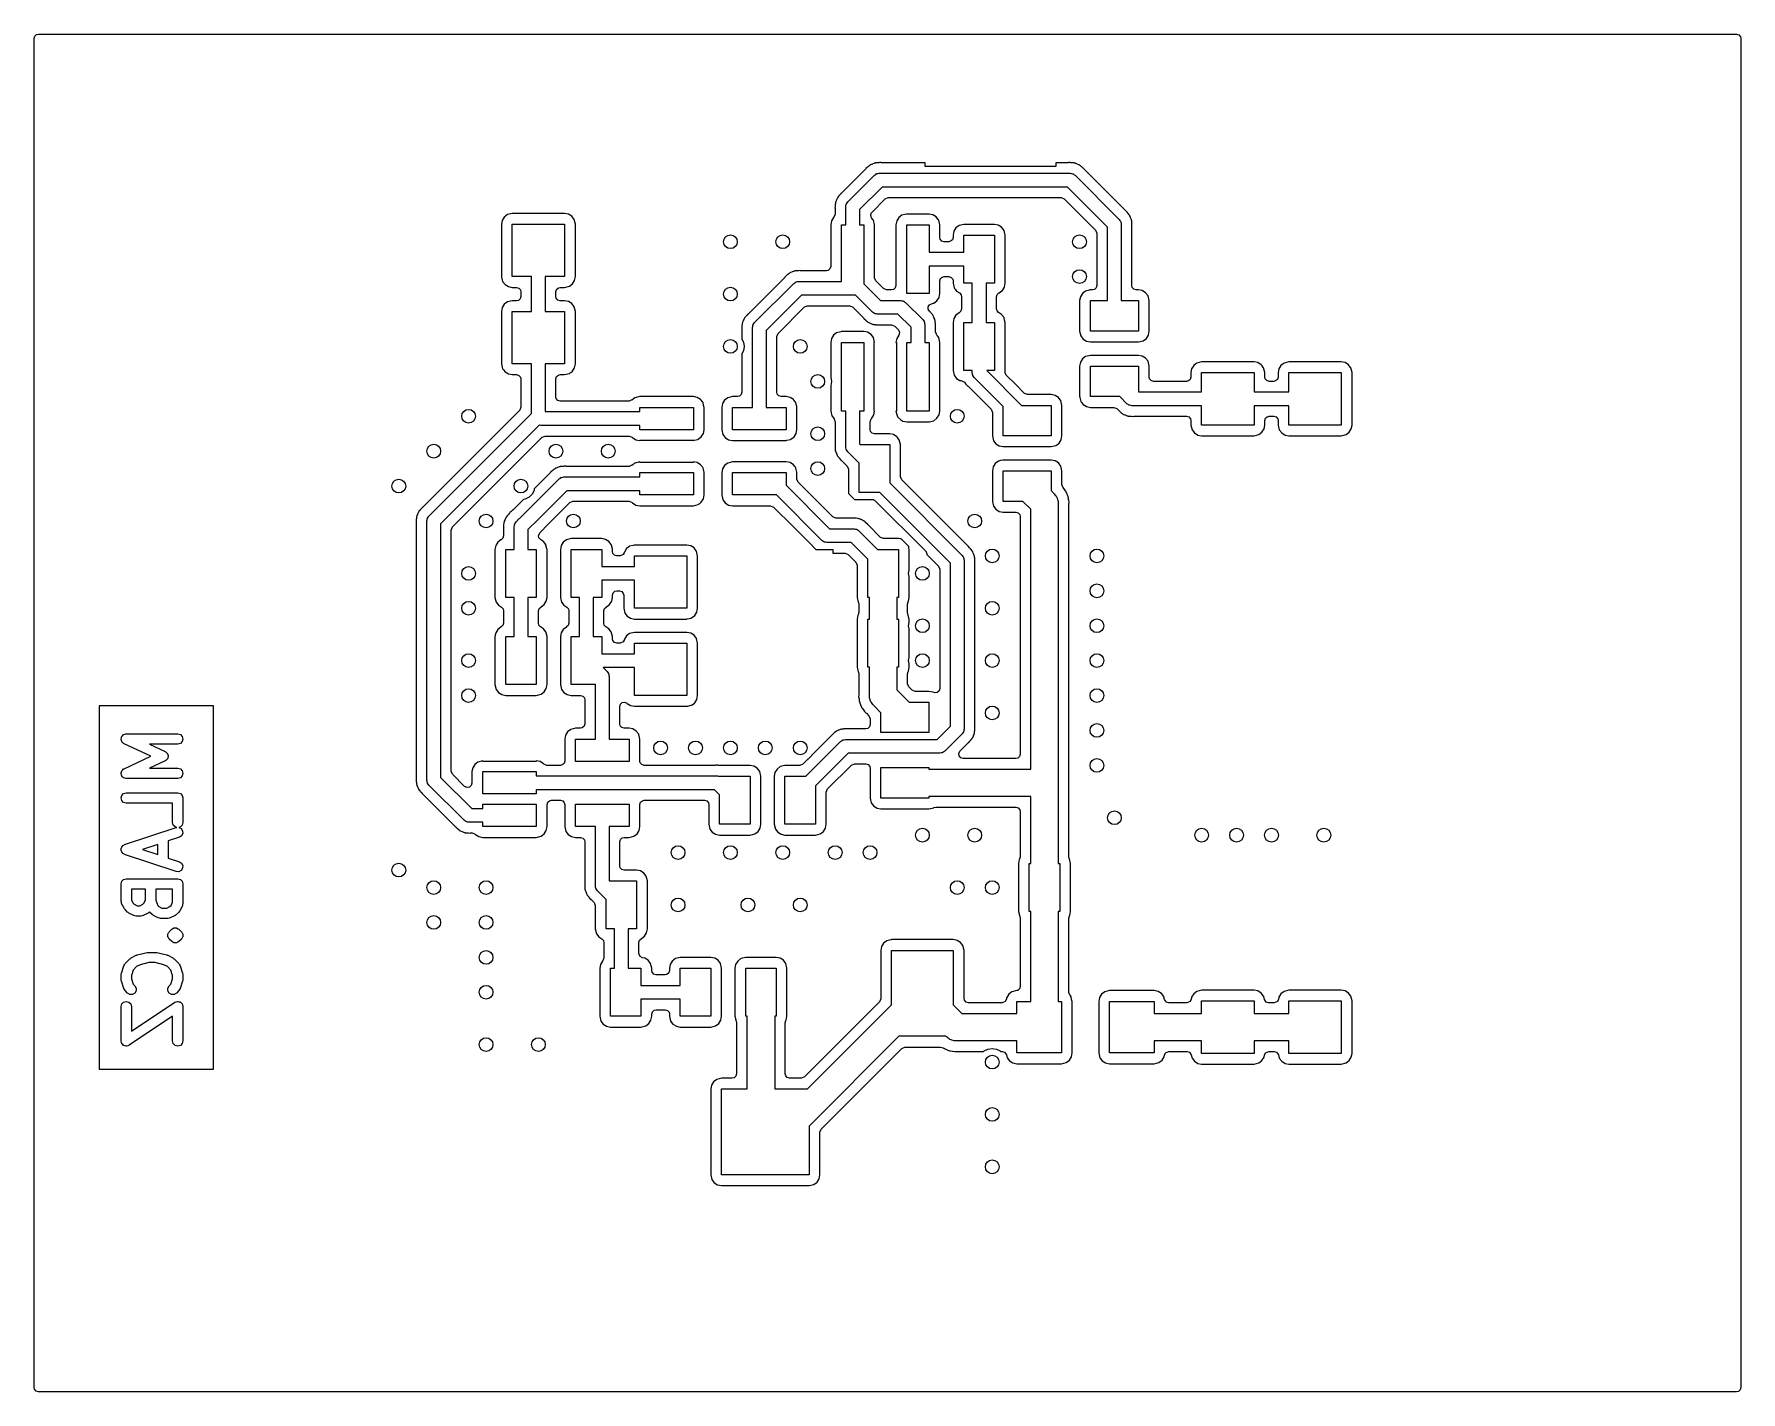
# Model space of a CAD drawing. Extents: x 0.02 to 1.98, y 0.02 to 1.58.
import ezdxf

# ---------------------------------------------------------------- set-up
doc = ezdxf.new("R2010")
doc.units = 0
doc.header["$MEASUREMENT"] = 0
doc.layers.add('BLACK', color=7, linetype='CONTINUOUS')

msp = doc.modelspace()

# ---------------------------------------------------------------- linework, layer by layer
at = {"layer": 'BLACK', "linetype": 'CONTINUOUS'}
for p, q in [((0.022126, 1.57291), (0.022913, 1.5756)), ((0.022126, 0.027087), (0.022126, 1.57291)), ((0.022913, 1.5756), (0.025026, 1.57743)), ((0.025026, 1.57743), (0.027087, 1.57787)), ((0.027087, 1.57787), (1.97291, 1.57787)), ((1.97291, 1.57787), (1.9756, 1.57709)), ((1.9756, 1.57709), (1.97743, 1.57497)), ((1.97743, 1.57497), (1.97787, 1.57291)), ((1.97787, 1.57291), (1.97787, 0.027087)), ((0.979981, 1.42773), (0.979659, 1.42758)), ((0.98008, 1.42779), (0.979981, 1.42773)), ((0.980671, 1.42814), (0.98008, 1.42779)), ((0.980775, 1.42819), (0.980671, 1.42814)), ((0.98106, 1.4284), (0.980775, 1.42819)), ((0.982812, 1.42903), (0.98106, 1.4284)), ((0.983181, 1.42918), (0.982812, 1.42903)), ((0.984555, 1.42981), (0.983181, 1.42918)), ((0.984877, 1.42996), (0.984555, 1.42981)), ((0.984555, 1.42981), (0.984555, 1.42981)), ((0.985227, 1.43001), (0.984877, 1.42996)), ((0.985339, 1.43004), (0.985227, 1.43001)), ((0.986003, 1.4302), (0.985339, 1.43004)), ((0.986119, 1.43023), (0.986003, 1.4302)), ((0.986451, 1.43035), (0.986119, 1.43023)), ((0.988311, 1.43046), (0.986451, 1.43035)), ((0.988707, 1.4305), (0.988311, 1.43046)), ((0.988802, 1.43052), (0.988707, 1.4305)), ((0.989002, 1.43055), (0.988802, 1.43052)), ((0.989177, 1.43057), (0.989002, 1.43055)), ((0.989002, 1.43055), (0.989002, 1.43055)), ((0.989896, 1.43057), (0.989177, 1.43057)), ((0.990203, 1.43058), (0.989896, 1.43057)), ((0.990837, 1.43062), (0.990203, 1.43058)), ((0.992172, 1.4307), (0.990837, 1.43062)), ((0.992517, 1.43062), (0.992172, 1.4307)), ((0.992869, 1.4306), (0.992517, 1.43062)), ((0.992871, 1.43062), (0.992869, 1.4306)), ((0.993309, 1.43057), (0.992871, 1.43062)), ((1.04331, 1.43057), (0.993309, 1.43057)), ((1.04331, 1.4263), (1.04331, 1.43057)), ((1.20685, 1.43057), (1.19291, 1.43057)), ((1.19291, 1.43057), (1.19291, 1.4263)), ((1.20738, 1.43063), (1.20685, 1.43057)), ((1.20773, 1.43065), (1.20738, 1.43062)), ((1.20738, 1.43062), (1.20738, 1.43063)), ((1.20807, 1.43072), (1.20773, 1.43065)), ((1.20939, 1.43062), (1.20807, 1.43072)), ((1.20991, 1.43058), (1.20939, 1.43062)), ((1.21028, 1.43057), (1.20991, 1.43058)), ((1.21095, 1.43057), (1.21028, 1.43057)), ((1.21154, 1.43048), (1.21095, 1.43057)), ((1.21193, 1.43043), (1.21154, 1.43048)), ((1.21379, 1.4303), (1.21193, 1.43043)), ((1.21412, 1.43017), (1.21379, 1.4303)), ((1.21424, 1.43015), (1.21412, 1.43017)), ((1.2149, 1.42997), (1.21424, 1.43015)), ((1.21501, 1.42994), (1.2149, 1.42997)), ((1.21536, 1.42988), (1.21501, 1.42994)), ((1.21568, 1.42973), (1.21536, 1.42988)), ((1.21705, 1.42909), (1.21568, 1.42973)), ((1.21568, 1.42973), (1.21568, 1.42973)), ((1.21741, 1.42894), (1.21705, 1.42909)), ((1.21916, 1.42828), (1.21741, 1.42894)), ((1.21944, 1.42807), (1.21916, 1.42828)), ((1.21954, 1.42802), (1.21944, 1.42807)), ((1.22013, 1.42766), (1.21954, 1.42802)), ((0.974556, 1.42287), (0.947794, 1.39611)), ((0.954432, 1.38557), (0.984993, 1.41613)), ((0.97489, 1.42328), (0.974556, 1.42287)), ((0.974892, 1.42328), (0.97489, 1.42328)), ((0.975124, 1.42354), (0.974892, 1.42328)), ((0.975317, 1.42384), (0.975124, 1.42354)), ((0.976711, 1.42504), (0.975317, 1.42384)), ((0.976981, 1.42529), (0.976711, 1.42504)), ((0.977457, 1.42577), (0.976981, 1.42529)), ((0.977612, 1.42588), (0.977457, 1.42577)), ((0.977936, 1.42612), (0.977612, 1.42588)), ((0.977612, 1.42588), (0.977612, 1.42588)), ((0.978248, 1.42637), (0.977936, 1.42612)), ((0.979391, 1.42735), (0.978248, 1.42637)), ((0.979659, 1.42758), (0.979391, 1.42735)), ((0.984993, 1.41613), (0.986108, 1.41683)), ((0.986108, 1.41683), (0.987136, 1.41765)), ((0.987136, 1.41765), (0.987578, 1.41775)), ((0.987578, 1.41775), (0.987962, 1.41799)), ((0.987962, 1.41799), (0.989269, 1.41813)), ((0.989269, 1.41813), (0.990551, 1.41843)), ((0.990551, 1.41843), (1.20946, 1.41843)), ((1.19291, 1.4263), (1.04331, 1.4263)), ((1.20946, 1.41843), (1.21074, 1.41813)), ((1.21074, 1.41813), (1.21205, 1.41798)), ((1.21205, 1.41798), (1.21243, 1.41774)), ((1.21243, 1.41774), (1.21288, 1.41764)), ((1.21288, 1.41764), (1.2139, 1.41682)), ((1.2139, 1.41682), (1.21502, 1.41612)), ((1.21502, 1.41612), (1.26558, 1.36556)), ((1.22023, 1.4276), (1.22013, 1.42766)), ((1.22055, 1.42745), (1.22023, 1.4276)), ((1.22081, 1.42721), (1.22055, 1.42745)), ((1.22194, 1.42621), (1.22081, 1.42721)), ((1.22081, 1.42721), (1.22081, 1.42721)), ((1.22225, 1.42596), (1.22194, 1.42621)), ((1.22249, 1.42579), (1.22225, 1.42596)), ((1.22249, 1.42578), (1.22249, 1.42579)), ((1.22263, 1.42568), (1.22249, 1.42578)), ((1.22314, 1.42517), (1.22263, 1.42568)), ((1.22336, 1.42496), (1.22314, 1.42517)), ((1.22484, 1.42365), (1.22336, 1.42496)), ((1.22503, 1.42336), (1.22484, 1.42365)), ((1.22526, 1.42309), (1.22503, 1.42336)), ((1.22528, 1.4231), (1.22526, 1.42309)), ((1.22556, 1.42276), (1.22528, 1.4231)), ((1.27232, 1.376), (1.22556, 1.42276)), ((0.942143, 1.38938), (0.941613, 1.38796)), ((0.942267, 1.38971), (0.942143, 1.38938)), ((0.942143, 1.38938), (0.942143, 1.38938)), ((0.942479, 1.38999), (0.942267, 1.38971)), ((0.942535, 1.39009), (0.942479, 1.38999)), ((0.942888, 1.39068), (0.942535, 1.39009)), ((0.942953, 1.39078), (0.942888, 1.39068)), ((0.943103, 1.3911), (0.942953, 1.39078)), ((0.944336, 1.3925), (0.943103, 1.3911)), ((0.944587, 1.3928), (0.944336, 1.3925)), ((0.944872, 1.39318), (0.944587, 1.3928)), ((0.94538, 1.39369), (0.944872, 1.39318)), ((0.945591, 1.39392), (0.94538, 1.39369)), ((0.946663, 1.39513), (0.945591, 1.39392)), ((0.946897, 1.3954), (0.946663, 1.39513)), ((0.946663, 1.39513), (0.946663, 1.39513)), ((0.947196, 1.39558), (0.946897, 1.3954)), ((0.947465, 1.39581), (0.947196, 1.39558)), ((0.947794, 1.39611), (0.94745, 1.39583)), ((0.94745, 1.39583), (0.947465, 1.39581)), ((0.993813, 1.40268), (0.967874, 1.37674)), ((0.982296, 1.37398), (0.997391, 1.38908)), ((1.20619, 1.40268), (0.993813, 1.40268)), ((0.997391, 1.38908), (1.0009, 1.39053)), ((1.0009, 1.39053), (1.1991, 1.39053)), ((1.1991, 1.39053), (1.20261, 1.38908)), ((1.20261, 1.38908), (1.23853, 1.35316)), ((1.25213, 1.35674), (1.20619, 1.40268)), ((0.564507, 1.37103), (0.560893, 1.3683)), ((0.57, 1.37232), (0.564507, 1.37103)), ((0.63, 1.37232), (0.57, 1.37232)), ((0.634452, 1.37149), (0.63, 1.37232)), ((0.638302, 1.36911), (0.634452, 1.37149)), ((0.641031, 1.36549), (0.638302, 1.36911)), ((0.93998, 1.37153), (0.938686, 1.36819)), ((0.939967, 1.38046), (0.93983, 1.37862)), ((0.93983, 1.37862), (0.939904, 1.37828)), ((0.939904, 1.37828), (0.939928, 1.37793)), ((0.939928, 1.37793), (0.939925, 1.37793)), ((0.939925, 1.37793), (0.93998, 1.3774)), ((0.93998, 1.38083), (0.939967, 1.38046)), ((0.940072, 1.38209), (0.93998, 1.3815)), ((0.93998, 1.3815), (0.93998, 1.38083)), ((0.93998, 1.3774), (0.93998, 1.37153)), ((0.940117, 1.38248), (0.940072, 1.38209)), ((0.940229, 1.38399), (0.940117, 1.38248)), ((0.940255, 1.38434), (0.940229, 1.38399)), ((0.940379, 1.38467), (0.940255, 1.38434)), ((0.940404, 1.38479), (0.940379, 1.38467)), ((0.940578, 1.38545), (0.940404, 1.38479)), ((0.940613, 1.38556), (0.940578, 1.38545)), ((0.940667, 1.38591), (0.940613, 1.38556)), ((0.940817, 1.38623), (0.940667, 1.38591)), ((0.941458, 1.3876), (0.940817, 1.38623)), ((0.940817, 1.38623), (0.940817, 1.38623)), ((0.941613, 1.38796), (0.941458, 1.3876)), ((0.952126, 1.38001), (0.952421, 1.3813)), ((0.952126, 1.35937), (0.952126, 1.38001)), ((0.952421, 1.3813), (0.952569, 1.3826)), ((0.952569, 1.3826), (0.952809, 1.38299)), ((0.952809, 1.38299), (0.952911, 1.38343)), ((0.952911, 1.38343), (0.953732, 1.38445)), ((0.953732, 1.38445), (0.954432, 1.38557)), ((0.967874, 1.37674), (0.967874, 1.35937)), ((0.980857, 1.3701), (0.98144, 1.37284)), ((0.981845, 1.36749), (0.980857, 1.3701)), ((0.98144, 1.37284), (0.982296, 1.37398)), ((1.01652, 1.3704), (1.0129, 1.36767)), ((1.01974, 1.37116), (1.01652, 1.3704)), ((1.02173, 1.37163), (1.01974, 1.37116)), ((1.02201, 1.37169), (1.02173, 1.37163)), ((1.02173, 1.37163), (1.02173, 1.37163)), ((1.0476, 1.37169), (1.02201, 1.37169)), ((1.05205, 1.37086), (1.0476, 1.37169)), ((1.0559, 1.36848), (1.05205, 1.37086)), ((1.27273, 1.37566), (1.27232, 1.376)), ((1.27299, 1.37543), (1.27273, 1.37566)), ((1.27273, 1.37566), (1.27273, 1.37566)), ((1.27329, 1.37523), (1.27299, 1.37543)), ((1.27352, 1.37497), (1.27329, 1.37523)), ((1.27449, 1.37384), (1.27352, 1.37497)), ((1.27474, 1.37357), (1.27449, 1.37384)), ((1.27522, 1.37309), (1.27474, 1.37357)), ((1.27541, 1.37284), (1.27522, 1.37309)), ((1.27557, 1.37262), (1.27541, 1.37284)), ((1.27581, 1.3723), (1.27557, 1.37262)), ((1.27703, 1.37089), (1.27581, 1.3723)), ((1.27718, 1.37057), (1.27703, 1.37089)), ((1.27724, 1.37047), (1.27718, 1.37057)), ((1.27759, 1.36988), (1.27724, 1.37047)), ((1.27764, 1.36978), (1.27759, 1.36988)), ((1.27785, 1.36949), (1.27764, 1.36978)), ((1.27841, 1.36795), (1.27785, 1.36949)), ((0.558509, 1.36445), (0.557677, 1.36)), ((0.557677, 1.36), (0.557677, 1.3)), ((0.560893, 1.3683), (0.558509, 1.36445)), ((0.57, 1.3), (0.57, 1.36)), ((0.57, 1.36), (0.63, 1.36)), ((0.63, 1.36), (0.63, 1.3)), ((0.642323, 1.36), (0.641031, 1.36549)), ((0.642323, 1.3), (0.642323, 1.36)), ((0.935714, 1.36382), (0.934882, 1.35937)), ((0.934882, 1.35937), (0.934882, 1.31169)), ((0.938098, 1.36767), (0.935714, 1.36382)), ((0.938465, 1.36795), (0.938098, 1.36767)), ((0.938686, 1.36819), (0.938465, 1.36795)), ((0.947205, 1.29459), (0.947205, 1.35937)), ((0.947205, 1.35937), (0.952126, 1.35937)), ((0.967874, 1.35937), (0.972795, 1.35937)), ((0.972795, 1.35937), (0.972795, 1.29177)), ((0.983351, 1.36549), (0.981845, 1.36749)), ((0.983826, 1.36486), (0.983351, 1.36549)), ((0.985118, 1.35937), (0.983826, 1.36486)), ((0.985118, 1.29867), (0.985118, 1.35937)), ((1.01052, 1.36382), (1.00969, 1.35937)), ((1.00969, 1.35937), (1.00969, 1.28986)), ((1.0129, 1.36767), (1.01052, 1.36382)), ((1.02201, 1.28063), (1.02201, 1.35937)), ((1.02201, 1.35937), (1.0476, 1.35937)), ((1.0476, 1.35937), (1.0476, 1.32787)), ((1.0566, 1.36755), (1.0559, 1.36848)), ((1.05815, 1.36549), (1.0566, 1.36755)), ((1.05863, 1.36486), (1.05815, 1.36549)), ((1.05992, 1.35937), (1.05863, 1.36486)), ((1.05992, 1.34498), (1.05992, 1.35937)), ((1.07601, 1.35195), (1.07518, 1.3475)), ((1.07839, 1.3558), (1.07601, 1.35195)), ((1.08201, 1.35853), (1.07839, 1.3558)), ((1.0875, 1.35982), (1.08201, 1.35853)), ((1.1225, 1.35982), (1.0875, 1.35982)), ((1.12695, 1.35899), (1.1225, 1.35982)), ((1.1308, 1.35661), (1.12695, 1.35899)), ((1.13353, 1.35299), (1.1308, 1.35661)), ((1.13482, 1.3475), (1.13353, 1.35299)), ((1.23853, 1.35316), (1.23998, 1.34965)), ((1.23998, 1.34965), (1.23998, 1.28978)), ((1.25213, 1.2725), (1.25213, 1.35674)), ((1.26558, 1.36556), (1.26628, 1.36444)), ((1.26628, 1.36444), (1.2671, 1.36341)), ((1.2671, 1.36341), (1.2672, 1.36297)), ((1.2672, 1.36297), (1.26744, 1.36259)), ((1.26744, 1.36259), (1.26758, 1.36128)), ((1.26758, 1.36128), (1.26787, 1.36)), ((1.26787, 1.36), (1.26787, 1.2725)), ((1.27848, 1.36774), (1.27841, 1.36795)), ((1.27863, 1.36737), (1.27848, 1.36774)), ((1.27926, 1.366), (1.27863, 1.36737)), ((1.2794, 1.36567), (1.27926, 1.366)), ((1.27926, 1.366), (1.27926, 1.366)), ((1.27945, 1.36532), (1.2794, 1.36567)), ((1.27949, 1.36521), (1.27945, 1.36532)), ((1.27965, 1.36455), (1.27949, 1.36521)), ((1.27968, 1.36443), (1.27965, 1.36455)), ((1.2798, 1.3641), (1.27968, 1.36443)), ((1.27982, 1.36375), (1.2798, 1.3641)), ((1.27991, 1.36224), (1.27982, 1.36375)), ((1.27995, 1.36184), (1.27991, 1.36224)), ((1.28002, 1.36137), (1.27995, 1.36184)), ((1.28002, 1.36066), (1.28002, 1.36137)), ((1.28003, 1.36035), (1.28002, 1.36066)), ((1.28002, 1.35724), (1.28007, 1.35768)), ((1.28002, 1.28978), (1.28002, 1.35724)), ((1.28015, 1.35838), (1.28003, 1.36035)), ((1.28005, 1.35768), (1.28007, 1.35803)), ((1.28007, 1.35768), (1.28005, 1.35768)), ((1.28007, 1.35803), (1.28015, 1.35838)), ((1.06037, 1.34292), (1.05992, 1.34498)), ((1.0622, 1.34081), (1.06037, 1.34292)), ((1.06488, 1.34002), (1.0622, 1.34081)), ((1.07022, 1.34002), (1.06488, 1.34002)), ((1.07228, 1.34047), (1.07022, 1.34002)), ((1.07439, 1.3423), (1.07228, 1.34047)), ((1.07518, 1.34498), (1.07439, 1.3423)), ((1.07518, 1.3475), (1.07518, 1.34498)), ((1.0875, 1.32787), (1.0875, 1.3475)), ((1.0875, 1.3475), (1.1225, 1.3475)), ((1.1225, 1.3475), (1.1225, 1.2925)), ((1.13482, 1.2925), (1.13482, 1.3475)), ((0.934882, 1.31169), (0.934094, 1.30901)), ((1.0476, 1.32787), (1.0875, 1.32787)), ((1.0875, 1.31213), (1.0476, 1.31213)), ((1.0476, 1.31213), (1.0476, 1.28063)), ((1.0875, 1.2925), (1.0875, 1.31213)), ((0.557677, 1.3), (0.557743, 1.29972)), ((0.557743, 1.29972), (0.557743, 1.29972)), ((0.557743, 1.29972), (0.557808, 1.29944)), ((0.557808, 1.29944), (0.558969, 1.29451)), ((0.558969, 1.29451), (0.561698, 1.29089)), ((0.561698, 1.29089), (0.565548, 1.28851)), ((0.592126, 1.3), (0.57, 1.3)), ((0.592126, 1.26), (0.592126, 1.3)), ((0.63, 1.3), (0.607874, 1.3)), ((0.607874, 1.3), (0.607874, 1.26)), ((0.635493, 1.28897), (0.639107, 1.2917)), ((0.639107, 1.2917), (0.641491, 1.29555)), ((0.641491, 1.29555), (0.642323, 1.3)), ((0.847582, 1.24726), (0.892611, 1.29229)), ((0.882174, 1.29903), (0.86155, 1.27841)), ((0.882508, 1.29944), (0.882174, 1.29903)), ((0.88251, 1.29944), (0.882508, 1.29944)), ((0.882743, 1.29971), (0.88251, 1.29944)), ((0.882935, 1.3), (0.882743, 1.29971)), ((0.884329, 1.3012), (0.882935, 1.3)), ((0.884599, 1.30145), (0.884329, 1.3012)), ((0.885075, 1.30193), (0.884599, 1.30145)), ((0.88523, 1.30204), (0.885075, 1.30193)), ((0.885554, 1.30228), (0.88523, 1.30204)), ((0.88523, 1.30204), (0.88523, 1.30204)), ((0.885866, 1.30253), (0.885554, 1.30228)), ((0.887009, 1.30351), (0.885866, 1.30253)), ((0.887277, 1.30374), (0.887009, 1.30351)), ((0.887599, 1.30389), (0.887277, 1.30374)), ((0.887698, 1.30395), (0.887599, 1.30389)), ((0.888289, 1.3043), (0.887698, 1.30395)), ((0.888393, 1.30435), (0.888289, 1.3043)), ((0.888678, 1.30456), (0.888393, 1.30435)), ((0.890431, 1.3052), (0.888678, 1.30456)), ((0.890799, 1.30535), (0.890431, 1.3052)), ((0.892173, 1.30597), (0.890799, 1.30535)), ((0.892174, 1.30597), (0.892173, 1.30597)), ((0.892495, 1.30612), (0.892174, 1.30597)), ((0.892845, 1.30617), (0.892495, 1.30612)), ((0.892611, 1.29229), (0.893726, 1.29299)), ((0.892957, 1.3062), (0.892845, 1.30617)), ((0.893621, 1.30637), (0.892957, 1.3062)), ((0.893737, 1.30639), (0.893621, 1.30637)), ((0.893726, 1.29299), (0.894755, 1.29381)), ((0.89407, 1.30651), (0.893737, 1.30639)), ((0.895929, 1.30662), (0.89407, 1.30651)), ((0.894755, 1.29381), (0.895196, 1.29391)), ((0.895196, 1.29391), (0.89558, 1.29415)), ((0.89558, 1.29415), (0.896887, 1.29429)), ((0.896325, 1.30666), (0.895929, 1.30662)), ((0.89642, 1.30668), (0.896325, 1.30666)), ((0.89662, 1.30671), (0.89642, 1.30668)), ((0.896795, 1.30673), (0.89662, 1.30671)), ((0.89662, 1.30671), (0.89662, 1.30671)), ((0.897514, 1.30673), (0.896795, 1.30673)), ((0.896887, 1.29429), (0.898169, 1.29459)), ((0.897821, 1.30674), (0.897514, 1.30673)), ((0.898456, 1.30678), (0.897821, 1.30674)), ((0.898169, 1.29459), (0.947205, 1.29459)), ((0.899791, 1.30686), (0.898456, 1.30678)), ((0.900135, 1.30679), (0.899791, 1.30686)), ((0.900488, 1.30676), (0.900135, 1.30679)), ((0.900489, 1.30678), (0.900488, 1.30676)), ((0.900927, 1.30673), (0.900489, 1.30678)), ((0.929921, 1.30673), (0.900927, 1.30673)), ((0.931982, 1.30718), (0.929921, 1.30673)), ((0.934094, 1.30901), (0.931982, 1.30718)), ((0.972795, 1.29177), (0.991805, 1.27276)), ((0.986571, 1.29517), (0.985118, 1.29867)), ((0.995383, 1.28635), (0.986571, 1.29517)), ((1.05992, 1.29502), (1.06071, 1.2977)), ((1.05992, 1.28063), (1.05992, 1.29502)), ((1.06071, 1.2977), (1.06282, 1.29953)), ((1.06282, 1.29953), (1.06488, 1.29998)), ((1.06488, 1.29998), (1.07022, 1.29998)), ((1.07022, 1.29998), (1.0729, 1.29919)), ((1.0729, 1.29919), (1.07473, 1.29708)), ((1.07473, 1.29708), (1.07518, 1.29502)), ((1.07518, 1.29502), (1.07518, 1.2925)), ((1.07518, 1.2925), (1.07647, 1.28701)), ((1.09713, 1.2925), (1.0875, 1.2925)), ((1.09713, 1.2475), (1.09713, 1.2925)), ((1.1225, 1.2925), (1.11287, 1.2925)), ((1.11287, 1.2925), (1.11287, 1.2475)), ((1.13399, 1.28805), (1.13482, 1.2925)), ((0.57, 1.27232), (0.564507, 1.27103)), ((0.565548, 1.28851), (0.57, 1.28768)), ((0.57, 1.28768), (0.57502, 1.28768)), ((0.57502, 1.27232), (0.57, 1.27232)), ((0.57502, 1.28768), (0.577702, 1.28689)), ((0.57708, 1.27277), (0.57502, 1.27232)), ((0.579193, 1.2746), (0.57708, 1.27277)), ((0.577702, 1.28689), (0.579532, 1.28478)), ((0.57998, 1.27728), (0.579193, 1.2746)), ((0.579532, 1.28478), (0.57998, 1.28272)), ((0.57998, 1.28272), (0.57998, 1.27728)), ((0.62002, 1.28272), (0.620807, 1.2854)), ((0.62002, 1.27728), (0.62002, 1.28272)), ((0.620468, 1.27522), (0.62002, 1.27728)), ((0.622298, 1.27311), (0.620468, 1.27522)), ((0.620807, 1.2854), (0.62292, 1.28723)), ((0.62498, 1.27232), (0.622298, 1.27311)), ((0.62292, 1.28723), (0.62498, 1.28768)), ((0.62498, 1.28768), (0.63, 1.28768)), ((0.63, 1.27232), (0.62498, 1.27232)), ((0.63, 1.28768), (0.635493, 1.28897)), ((0.634452, 1.27149), (0.63, 1.27232)), ((0.638302, 1.26911), (0.634452, 1.27149)), ((0.86155, 1.27841), (0.840944, 1.2578)), ((0.901431, 1.27884), (0.861024, 1.23843)), ((0.963451, 1.27884), (0.901431, 1.27884)), ((0.982976, 1.25931), (0.963451, 1.27884)), ((0.991805, 1.27276), (1.01513, 1.27276)), ((0.998891, 1.2849), (0.995383, 1.28635)), ((1.00472, 1.2849), (0.998891, 1.2849)), ((1.00679, 1.28535), (1.00472, 1.2849)), ((1.0089, 1.28718), (1.00679, 1.28535)), ((1.00969, 1.28986), (1.0089, 1.28718)), ((1.01513, 1.27276), (1.01641, 1.27246)), ((1.01641, 1.27246), (1.01772, 1.27231)), ((1.01772, 1.27231), (1.0181, 1.27207)), ((1.0181, 1.27207), (1.01855, 1.27197)), ((1.01855, 1.27197), (1.01957, 1.27115)), ((1.0476, 1.28063), (1.02201, 1.28063)), ((1.05309, 1.2696), (1.05671, 1.27233)), ((1.05671, 1.27233), (1.05909, 1.27618)), ((1.05909, 1.27618), (1.05992, 1.28063)), ((1.07647, 1.28701), (1.07678, 1.28659)), ((1.07678, 1.28659), (1.07737, 1.28582)), ((1.07737, 1.28582), (1.0792, 1.28339)), ((1.0792, 1.28339), (1.08263, 1.28127)), ((1.08263, 1.28127), (1.0845, 1.27919)), ((1.0845, 1.27919), (1.08498, 1.27705)), ((1.08498, 1.27705), (1.08498, 1.26296)), ((1.12502, 1.27704), (1.12581, 1.27972)), ((1.12502, 1.26295), (1.12502, 1.27704)), ((1.12581, 1.27972), (1.12773, 1.28141)), ((1.12773, 1.28141), (1.12799, 1.28147)), ((1.12799, 1.28147), (1.12964, 1.28272)), ((1.12964, 1.28272), (1.12992, 1.28292)), ((1.12992, 1.28292), (1.13161, 1.2842)), ((1.13161, 1.2842), (1.13399, 1.28805)), ((1.22101, 1.27695), (1.22018, 1.2725)), ((1.22018, 1.2725), (1.22018, 1.2375)), ((1.22339, 1.2808), (1.22101, 1.27695)), ((1.22701, 1.28353), (1.22339, 1.2808)), ((1.22984, 1.2842), (1.22701, 1.28353)), ((1.23222, 1.28476), (1.22984, 1.2842)), ((1.2325, 1.28482), (1.23222, 1.28476)), ((1.23222, 1.28476), (1.23222, 1.28476)), ((1.23502, 1.28482), (1.2325, 1.28482)), ((1.2325, 1.2375), (1.2325, 1.2725)), ((1.2325, 1.2725), (1.25213, 1.2725)), ((1.23708, 1.28527), (1.23502, 1.28482)), ((1.23919, 1.2871), (1.23708, 1.28527)), ((1.23998, 1.28978), (1.23919, 1.2871)), ((1.26787, 1.2725), (1.2875, 1.2725)), ((1.28047, 1.28772), (1.28002, 1.28978)), ((1.2823, 1.28561), (1.28047, 1.28772)), ((1.28498, 1.28482), (1.2823, 1.28561)), ((1.2875, 1.28482), (1.28498, 1.28482)), ((1.29195, 1.28399), (1.2875, 1.28482)), ((1.2875, 1.2725), (1.2875, 1.2375)), ((1.2958, 1.28161), (1.29195, 1.28399)), ((1.29853, 1.27799), (1.2958, 1.28161)), ((1.29982, 1.2725), (1.29853, 1.27799)), ((1.29982, 1.2375), (1.29982, 1.2725)), ((0.558509, 1.26445), (0.557677, 1.26)), ((0.557677, 1.26), (0.557677, 1.2)), ((0.560893, 1.2683), (0.558509, 1.26445)), ((0.564507, 1.27103), (0.560893, 1.2683)), ((0.57, 1.2), (0.57, 1.26)), ((0.57, 1.26), (0.592126, 1.26)), ((0.607874, 1.26), (0.63, 1.26)), ((0.63, 1.26), (0.63, 1.2)), ((0.641031, 1.26549), (0.638302, 1.26911)), ((0.642323, 1.26), (0.641031, 1.26549)), ((0.642323, 1.2), (0.642323, 1.26)), ((0.835629, 1.25168), (0.835417, 1.2514)), ((0.835685, 1.25179), (0.835629, 1.25168)), ((0.836037, 1.25237), (0.835685, 1.25179)), ((0.836102, 1.25247), (0.836037, 1.25237)), ((0.836253, 1.25279), (0.836102, 1.25247)), ((0.837486, 1.25419), (0.836253, 1.25279)), ((0.837737, 1.2545), (0.837486, 1.25419)), ((0.838022, 1.25488), (0.837737, 1.2545)), ((0.83853, 1.25539), (0.838022, 1.25488)), ((0.83874, 1.25561), (0.83853, 1.25539)), ((0.839813, 1.25682), (0.83874, 1.25561)), ((0.840047, 1.25709), (0.839813, 1.25682)), ((0.839813, 1.25682), (0.839813, 1.25682)), ((0.840346, 1.25728), (0.840047, 1.25709)), ((0.840615, 1.25751), (0.840346, 1.25728)), ((0.840944, 1.2578), (0.8406, 1.25752)), ((0.8406, 1.25752), (0.840615, 1.25751)), ((0.874622, 1.23485), (0.905009, 1.26524)), ((0.905009, 1.26524), (0.908516, 1.26669)), ((0.908516, 1.26669), (0.956365, 1.26669)), ((0.956365, 1.26669), (0.959873, 1.26524)), ((0.959873, 1.26524), (0.972437, 1.25268)), ((0.972437, 1.25268), (0.972712, 1.25233)), ((0.972712, 1.25233), (0.97273, 1.25235)), ((0.97273, 1.25235), (0.972959, 1.25208)), ((0.972959, 1.25208), (0.973148, 1.25178)), ((0.973148, 1.25178), (0.973412, 1.25155)), ((0.984089, 1.25861), (0.982976, 1.25931)), ((0.985116, 1.25779), (0.984089, 1.25861)), ((0.985558, 1.25769), (0.985116, 1.25779)), ((0.985941, 1.25745), (0.985558, 1.25769)), ((0.987248, 1.2573), (0.985941, 1.25745)), ((0.98853, 1.25701), (0.987248, 1.2573)), ((1.01186, 1.25701), (0.98853, 1.25701)), ((1.02693, 1.24194), (1.01186, 1.25701)), ((1.01957, 1.27115), (1.02069, 1.27045)), ((1.02069, 1.27045), (1.04038, 1.25075)), ((1.0466, 1.26271), (1.04661, 1.26551)), ((1.04803, 1.26047), (1.0466, 1.26271)), ((1.04661, 1.26551), (1.04813, 1.26786)), ((1.04809, 1.26043), (1.04803, 1.26047)), ((1.04913, 1.25923), (1.04809, 1.26043)), ((1.04813, 1.26786), (1.05023, 1.26893)), ((1.04929, 1.25904), (1.04913, 1.25923)), ((1.04955, 1.25877), (1.04929, 1.25904)), ((1.05002, 1.25829), (1.04955, 1.25877)), ((1.05037, 1.25781), (1.05002, 1.25829)), ((1.05023, 1.26893), (1.05259, 1.26948)), ((1.05062, 1.2575), (1.05037, 1.25781)), ((1.05183, 1.25609), (1.05062, 1.2575)), ((1.05198, 1.25577), (1.05183, 1.25609)), ((1.05204, 1.25567), (1.05198, 1.25577)), ((1.05239, 1.25508), (1.05204, 1.25567)), ((1.05244, 1.25497), (1.05239, 1.25508)), ((1.05265, 1.25469), (1.05244, 1.25497)), ((1.05259, 1.26948), (1.05309, 1.2696)), ((1.05277, 1.25436), (1.05265, 1.25469)), ((1.05308, 1.25349), (1.05277, 1.25436)), ((1.05277, 1.25436), (1.05277, 1.25436)), ((1.05324, 1.25306), (1.05308, 1.25349)), ((1.05329, 1.25294), (1.05324, 1.25306)), ((1.05344, 1.25257), (1.05329, 1.25294)), ((1.05406, 1.25119), (1.05344, 1.25257)), ((1.07601, 1.25195), (1.07518, 1.2475)), ((1.07839, 1.2558), (1.07601, 1.25195)), ((1.08201, 1.25853), (1.07839, 1.2558)), ((1.08227, 1.25859), (1.08201, 1.25853)), ((1.08419, 1.26028), (1.08227, 1.25859)), ((1.08498, 1.26296), (1.08419, 1.26028)), ((1.1255, 1.26081), (1.12502, 1.26295)), ((1.12737, 1.25873), (1.1255, 1.26081)), ((1.1308, 1.25661), (1.12737, 1.25873)), ((1.13353, 1.25299), (1.1308, 1.25661)), ((1.13368, 1.25234), (1.13353, 1.25299)), ((1.13422, 1.25006), (1.13368, 1.25234)), ((0.833116, 1.24215), (0.83298, 1.24032)), ((0.83298, 1.24032), (0.833054, 1.23997)), ((0.833054, 1.23997), (0.833078, 1.23962)), ((0.833078, 1.23962), (0.833074, 1.23962)), ((0.833074, 1.23962), (0.83313, 1.23909)), ((0.83313, 1.24252), (0.833116, 1.24215)), ((0.833221, 1.24378), (0.83313, 1.24319)), ((0.83313, 1.24319), (0.83313, 1.24252)), ((0.83313, 1.23909), (0.83313, 1.22849)), ((0.833267, 1.24418), (0.833221, 1.24378)), ((0.833308, 1.24474), (0.833267, 1.24418)), ((0.833405, 1.24603), (0.833308, 1.24474)), ((0.833529, 1.24637), (0.833405, 1.24603)), ((0.833554, 1.24648), (0.833529, 1.24637)), ((0.833728, 1.24714), (0.833554, 1.24648)), ((0.833762, 1.24725), (0.833728, 1.24714)), ((0.833816, 1.2476), (0.833762, 1.24725)), ((0.833967, 1.24792), (0.833816, 1.2476)), ((0.834608, 1.24929), (0.833967, 1.24792)), ((0.833967, 1.24792), (0.833967, 1.24792)), ((0.834763, 1.24966), (0.834608, 1.24929)), ((0.835293, 1.25107), (0.834763, 1.24966)), ((0.835417, 1.2514), (0.835293, 1.25107)), ((0.835293, 1.25107), (0.835293, 1.25107)), ((0.845276, 1.24171), (0.84557, 1.24299)), ((0.845276, 1.1502), (0.845276, 1.24171)), ((0.84557, 1.24299), (0.845718, 1.2443)), ((0.845718, 1.2443), (0.845959, 1.24468)), ((0.845959, 1.24468), (0.84606, 1.24512)), ((0.84606, 1.24512), (0.846882, 1.24615)), ((0.846882, 1.24615), (0.847582, 1.24726)), ((0.861024, 1.23843), (0.861024, 1.1502)), ((0.873169, 1.23135), (0.874622, 1.23485)), ((0.938098, 1.23303), (0.935714, 1.22918)), ((0.941712, 1.23576), (0.938098, 1.23303)), ((0.946476, 1.23688), (0.941712, 1.23576)), ((0.946926, 1.23698), (0.946476, 1.23688)), ((0.947205, 1.23705), (0.946926, 1.23698)), ((0.946926, 1.23698), (0.946926, 1.23698)), ((0.972795, 1.23705), (0.947205, 1.23705)), ((0.977247, 1.23622), (0.972795, 1.23705)), ((0.973412, 1.25155), (0.974628, 1.25047)), ((0.974628, 1.25047), (0.974852, 1.25026)), ((0.974852, 1.25026), (0.975359, 1.24975)), ((0.975359, 1.24975), (0.9755, 1.24965)), ((0.9755, 1.24965), (0.9755, 1.24965)), ((0.9755, 1.24965), (0.975739, 1.24947)), ((0.975739, 1.24947), (0.976047, 1.24922)), ((0.976047, 1.24922), (0.977179, 1.24822)), ((0.977179, 1.24822), (0.977179, 1.24822)), ((0.977179, 1.24822), (0.977444, 1.24798)), ((0.981097, 1.23383), (0.977247, 1.23622)), ((0.977444, 1.24798), (0.977764, 1.24783)), ((0.977764, 1.24783), (0.977862, 1.24777)), ((0.977862, 1.24777), (0.978449, 1.24742)), ((0.978449, 1.24742), (0.978552, 1.24736)), ((0.978552, 1.24736), (0.978835, 1.24715)), ((0.978835, 1.24715), (0.979166, 1.24703)), ((0.979166, 1.24703), (0.979166, 1.24703)), ((0.979166, 1.24703), (0.980579, 1.2465)), ((0.980579, 1.2465), (0.980946, 1.24634)), ((0.980946, 1.24634), (0.982312, 1.2457)), ((0.983826, 1.23022), (0.981097, 1.23383)), ((0.982312, 1.2457), (0.982313, 1.2457)), ((0.982313, 1.2457), (0.982633, 1.24555)), ((0.982633, 1.24555), (0.982982, 1.24549)), ((0.982982, 1.24549), (0.983093, 1.24546)), ((0.983093, 1.24546), (0.983757, 1.24529)), ((0.983757, 1.24529), (0.983871, 1.24526)), ((0.983871, 1.24526), (0.984202, 1.24514)), ((0.984202, 1.24514), (0.98606, 1.245)), ((0.98606, 1.245), (0.986455, 1.24495)), ((0.986455, 1.24495), (0.986852, 1.24489)), ((0.986852, 1.24489), (0.986853, 1.24489)), ((0.986853, 1.24489), (0.987042, 1.24486)), ((0.987042, 1.24486), (0.987716, 1.24486)), ((0.987716, 1.24486), (0.988083, 1.24485)), ((0.988083, 1.24485), (0.989918, 1.24471)), ((0.989918, 1.24471), (0.990264, 1.24479)), ((0.990264, 1.24479), (0.990617, 1.24481)), ((0.990617, 1.24481), (0.991145, 1.24486)), ((0.990617, 1.24481), (0.990617, 1.24481)), ((0.991145, 1.24486), (1.00477, 1.24486)), ((1.00477, 1.24486), (1.00828, 1.24341)), ((1.00828, 1.24341), (1.01236, 1.23933)), ((1.0129, 1.23303), (1.01052, 1.22918)), ((1.01236, 1.23933), (1.0137, 1.23688)), ((1.0135, 1.23409), (1.01286, 1.23305)), ((1.01286, 1.23305), (1.0129, 1.23303)), ((1.0137, 1.23688), (1.0135, 1.23409)), ((1.02693, 1.22472), (1.02693, 1.24194)), ((1.04038, 1.25075), (1.04108, 1.24964)), ((1.04108, 1.24964), (1.0419, 1.24861)), ((1.0419, 1.24861), (1.042, 1.24817)), ((1.042, 1.24817), (1.04224, 1.24779)), ((1.04224, 1.24779), (1.04238, 1.24648)), ((1.04238, 1.24648), (1.04268, 1.2452)), ((1.04268, 1.2452), (1.04268, 1.22472)), ((1.05421, 1.25087), (1.05406, 1.25119)), ((1.05406, 1.25119), (1.05406, 1.25119)), ((1.05426, 1.25052), (1.05421, 1.25087)), ((1.05429, 1.25041), (1.05426, 1.25052)), ((1.05446, 1.24974), (1.05429, 1.25041)), ((1.05448, 1.24963), (1.05446, 1.24974)), ((1.0546, 1.2493), (1.05448, 1.24963)), ((1.0547, 1.2476), (1.0546, 1.2493)), ((1.05471, 1.24744), (1.0547, 1.2476)), ((1.05476, 1.24704), (1.05471, 1.24744)), ((1.05482, 1.24657), (1.05476, 1.24704)), ((1.05482, 1.24585), (1.05482, 1.24657)), ((1.05483, 1.24555), (1.05482, 1.24585)), ((1.05482, 1.24244), (1.05487, 1.24288)), ((1.05482, 1.23689), (1.05482, 1.24244)), ((1.0561, 1.23399), (1.05482, 1.23689)), ((1.05495, 1.24358), (1.05483, 1.24555)), ((1.05485, 1.24288), (1.05488, 1.24323)), ((1.05487, 1.24288), (1.05485, 1.24288)), ((1.05488, 1.24323), (1.05495, 1.24358)), ((1.0559, 1.23383), (1.0561, 1.23399)), ((1.05728, 1.23201), (1.0559, 1.23383)), ((1.07518, 1.2475), (1.07518, 1.1925)), ((1.0875, 1.1925), (1.0875, 1.2475)), ((1.0875, 1.2475), (1.09713, 1.2475)), ((1.11287, 1.2475), (1.1225, 1.2475)), ((1.1225, 1.2475), (1.1225, 1.1925)), ((1.13482, 1.2475), (1.13422, 1.25006)), ((1.13482, 1.1925), (1.13482, 1.2475)), ((1.22018, 1.2375), (1.22147, 1.23201)), ((1.2875, 1.2375), (1.2325, 1.2375)), ((1.29661, 1.2292), (1.29899, 1.23305)), ((1.29899, 1.23305), (1.29982, 1.2375)), ((0.83313, 1.22849), (0.834977, 1.22487)), ((0.834977, 1.21513), (0.83313, 1.21151)), ((0.834977, 1.22487), (0.835748, 1.22)), ((0.835748, 1.22), (0.834977, 1.21513)), ((0.873169, 1.16748), (0.873169, 1.23135)), ((0.935714, 1.22918), (0.934882, 1.22472)), ((0.934882, 1.22472), (0.934882, 1.18505)), ((0.947205, 1.14598), (0.947205, 1.22472)), ((0.947205, 1.22472), (0.972795, 1.22472)), ((0.972795, 1.22472), (0.972795, 1.14598)), ((0.985118, 1.22472), (0.983826, 1.23022)), ((0.984606, 1.14598), (0.984606, 1.22472)), ((0.984606, 1.22472), (0.985118, 1.22472)), ((1.01052, 1.22918), (1.00969, 1.22472)), ((1.00969, 1.22472), (1.0102, 1.22472)), ((1.0102, 1.22472), (1.0102, 1.14598)), ((1.02201, 1.14598), (1.02201, 1.22472)), ((1.02201, 1.22472), (1.02693, 1.22472)), ((1.04268, 1.22472), (1.0476, 1.22472)), ((1.0476, 1.22472), (1.0476, 1.14598)), ((1.05863, 1.23022), (1.05728, 1.23201)), ((1.05992, 1.22472), (1.05863, 1.23022)), ((1.05992, 1.14598), (1.05992, 1.22472)), ((1.22147, 1.23201), (1.2242, 1.22839)), ((1.2242, 1.22839), (1.22805, 1.22601)), ((1.22805, 1.22601), (1.2325, 1.22518)), ((1.2325, 1.22518), (1.2875, 1.22518)), ((1.2875, 1.22518), (1.29299, 1.22647)), ((1.29299, 1.22647), (1.29661, 1.2292)), ((0.557677, 1.2), (0.558969, 1.19451)), ((0.558969, 1.19451), (0.559281, 1.19409)), ((0.559281, 1.19409), (0.559867, 1.19332)), ((0.559867, 1.19332), (0.561698, 1.19089)), ((0.592126, 1.2), (0.57, 1.2)), ((0.592126, 1.14326), (0.592126, 1.2)), ((0.63, 1.2), (0.607874, 1.2)), ((0.607874, 1.2), (0.607874, 1.14528)), ((0.639107, 1.1917), (0.641491, 1.19555)), ((0.641491, 1.19555), (0.642323, 1.2)), ((0.83313, 1.21151), (0.83313, 1.16748)), ((1.22101, 1.20195), (1.22018, 1.1975)), ((1.22018, 1.1975), (1.22018, 1.1625)), ((1.22339, 1.2058), (1.22101, 1.20195)), ((1.22701, 1.20853), (1.22339, 1.2058)), ((1.2325, 1.20982), (1.22701, 1.20853)), ((1.2875, 1.20982), (1.2325, 1.20982)), ((1.2325, 1.1625), (1.2325, 1.1975)), ((1.2325, 1.1975), (1.2875, 1.1975)), ((1.29195, 1.20899), (1.2875, 1.20982)), ((1.2875, 1.1975), (1.2875, 1.16787)), ((1.2958, 1.20661), (1.29195, 1.20899)), ((1.29853, 1.20299), (1.2958, 1.20661)), ((1.29982, 1.1975), (1.29853, 1.20299)), ((1.29982, 1.18498), (1.29982, 1.1975)), ((1.34851, 1.19445), (1.34768, 1.19)), ((1.35089, 1.1983), (1.34851, 1.19445)), ((1.35345, 1.20023), (1.35089, 1.1983)), ((1.35409, 1.20072), (1.35345, 1.20023)), ((1.35451, 1.20103), (1.35409, 1.20072)), ((1.36, 1.20232), (1.35451, 1.20103)), ((1.42, 1.20232), (1.36, 1.20232)), ((1.42445, 1.20149), (1.42, 1.20232)), ((1.4283, 1.19911), (1.42445, 1.20149)), ((1.4292, 1.19791), (1.4283, 1.19911)), ((1.43065, 1.196), (1.4292, 1.19791)), ((1.43103, 1.19549), (1.43065, 1.196)), ((1.43232, 1.19), (1.43103, 1.19549)), ((1.44851, 1.19445), (1.44768, 1.19)), ((1.45089, 1.1983), (1.44851, 1.19445)), ((1.45345, 1.20023), (1.45089, 1.1983)), ((1.45409, 1.20072), (1.45345, 1.20023)), ((1.45451, 1.20103), (1.45409, 1.20072)), ((1.46, 1.20232), (1.45451, 1.20103)), ((1.52, 1.20232), (1.46, 1.20232)), ((1.52445, 1.20149), (1.52, 1.20232)), ((1.5283, 1.19911), (1.52445, 1.20149)), ((1.5292, 1.19791), (1.5283, 1.19911)), ((1.53065, 1.196), (1.5292, 1.19791)), ((1.53103, 1.19549), (1.53065, 1.196)), ((1.53232, 1.19), (1.53103, 1.19549)), ((0.561698, 1.19089), (0.565548, 1.18851)), ((0.565548, 1.18851), (0.57, 1.18768)), ((0.57, 1.18768), (0.57502, 1.18768)), ((0.57502, 1.18768), (0.577702, 1.18689)), ((0.577702, 1.18689), (0.579532, 1.18478)), ((0.579532, 1.18478), (0.57998, 1.18272)), ((0.57998, 1.18272), (0.57998, 1.16628)), ((0.62002, 1.18272), (0.620807, 1.1854)), ((0.62002, 1.16238), (0.62002, 1.18272)), ((0.620807, 1.1854), (0.62292, 1.18723)), ((0.62292, 1.18723), (0.62498, 1.18768)), ((0.62498, 1.18768), (0.63, 1.18768)), ((0.63, 1.18768), (0.635493, 1.18897)), ((0.635493, 1.18897), (0.636478, 1.18971)), ((0.636478, 1.18971), (0.637227, 1.19028)), ((0.637227, 1.19028), (0.639107, 1.1917)), ((0.934882, 1.18505), (0.934977, 1.18487)), ((0.934977, 1.17513), (0.934882, 1.17495)), ((0.934882, 1.17495), (0.934882, 1.14598)), ((0.934977, 1.18487), (0.935748, 1.18)), ((0.935748, 1.18), (0.934977, 1.17513)), ((1.07518, 1.1925), (1.07647, 1.18701)), ((1.07647, 1.18701), (1.0792, 1.18339)), ((1.0792, 1.18339), (1.08305, 1.18101)), ((1.08305, 1.18101), (1.0835, 1.18092)), ((1.0835, 1.18092), (1.0835, 1.18092)), ((1.0835, 1.18092), (1.08413, 1.18081)), ((1.08413, 1.18081), (1.08525, 1.1806)), ((1.08525, 1.1806), (1.0881, 1.17896)), ((1.09713, 1.1925), (1.0875, 1.1925)), ((1.0881, 1.17896), (1.08906, 1.17784)), ((1.08906, 1.17784), (1.08918, 1.1777)), ((1.08918, 1.1777), (1.08943, 1.17738)), ((1.08943, 1.17738), (1.08967, 1.17706)), ((1.08967, 1.17706), (1.08967, 1.17706)), ((1.08967, 1.17706), (1.08978, 1.17691)), ((1.08978, 1.17691), (1.09026, 1.17643)), ((1.09026, 1.17643), (1.09051, 1.17616)), ((1.09051, 1.17616), (1.09171, 1.17477)), ((1.09171, 1.17477), (1.09201, 1.17457)), ((1.09201, 1.17457), (1.09227, 1.17434)), ((1.09227, 1.17434), (1.09227, 1.17434)), ((1.09227, 1.17434), (1.09268, 1.174)), ((1.09268, 1.174), (1.11872, 1.14796)), ((1.09713, 1.19), (1.09713, 1.1925)), ((1.09742, 1.18872), (1.09713, 1.19)), ((1.09756, 1.18741), (1.09742, 1.18872)), ((1.0978, 1.18703), (1.09756, 1.18741)), ((1.0979, 1.18659), (1.0978, 1.18703)), ((1.09872, 1.18556), (1.0979, 1.18659)), ((1.09942, 1.18444), (1.09872, 1.18556)), ((1.1325, 1.15136), (1.09942, 1.18444)), ((1.1225, 1.1925), (1.11364, 1.1925)), ((1.11364, 1.1925), (1.15364, 1.1525)), ((1.13467, 1.19169), (1.13478, 1.19227)), ((1.1347, 1.18973), (1.13467, 1.19169)), ((1.13604, 1.18727), (1.1347, 1.18973)), ((1.13478, 1.19227), (1.13482, 1.1925)), ((1.13478, 1.19227), (1.13478, 1.19227)), ((1.14654, 1.17677), (1.13604, 1.18727)), ((1.15704, 1.16628), (1.14654, 1.17677)), ((1.30027, 1.18292), (1.29982, 1.18498)), ((1.3021, 1.18081), (1.30027, 1.18292)), ((1.30478, 1.18002), (1.3021, 1.18081)), ((1.34272, 1.18002), (1.30478, 1.18002)), ((1.34478, 1.18047), (1.34272, 1.18002)), ((1.34689, 1.1823), (1.34478, 1.18047)), ((1.34768, 1.18498), (1.34689, 1.1823)), ((1.34768, 1.19), (1.34768, 1.18498)), ((1.36, 1.16787), (1.36, 1.19)), ((1.36, 1.19), (1.42, 1.19)), ((1.42, 1.19), (1.42, 1.16787)), ((1.43232, 1.18498), (1.43232, 1.19)), ((1.43277, 1.18292), (1.43232, 1.18498)), ((1.4346, 1.18081), (1.43277, 1.18292)), ((1.43728, 1.18002), (1.4346, 1.18081)), ((1.44272, 1.18002), (1.43728, 1.18002)), ((1.44478, 1.18047), (1.44272, 1.18002)), ((1.44689, 1.1823), (1.44478, 1.18047)), ((1.44768, 1.18498), (1.44689, 1.1823)), ((1.44768, 1.19), (1.44768, 1.18498)), ((1.46, 1.16787), (1.46, 1.19)), ((1.46, 1.19), (1.52, 1.19)), ((1.52, 1.19), (1.52, 1.13)), ((1.53232, 1.13), (1.53232, 1.19)), ((0.57998, 1.16628), (0.57998, 1.15035)), ((0.620468, 1.16032), (0.62002, 1.16238)), ((0.622298, 1.15821), (0.620468, 1.16032)), ((0.62498, 1.15742), (0.622298, 1.15821)), ((0.703977, 1.15742), (0.62498, 1.15742)), ((0.706881, 1.1587), (0.703977, 1.15742)), ((0.707035, 1.1585), (0.706881, 1.1587)), ((0.710649, 1.16123), (0.707035, 1.1585)), ((0.716142, 1.16252), (0.710649, 1.16123)), ((0.777559, 1.16252), (0.716142, 1.16252)), ((0.782011, 1.16169), (0.777559, 1.16252)), ((0.785861, 1.1593), (0.782011, 1.16169)), ((0.786539, 1.15841), (0.785861, 1.1593)), ((0.787907, 1.15659), (0.786539, 1.15841)), ((0.78859, 1.15569), (0.787907, 1.15659)), ((0.788709, 1.15519), (0.78859, 1.15569)), ((0.789691, 1.15101), (0.788709, 1.15519)), ((0.81095, 1.15465), (0.810118, 1.1502)), ((0.813334, 1.1585), (0.81095, 1.15465)), ((0.816948, 1.16123), (0.813334, 1.1585)), ((0.822441, 1.16252), (0.816948, 1.16123)), ((0.828169, 1.16252), (0.822441, 1.16252)), ((0.83023, 1.16297), (0.828169, 1.16252)), ((0.832342, 1.1648), (0.83023, 1.16297)), ((0.83313, 1.16748), (0.832342, 1.1648)), ((0.873618, 1.16542), (0.873169, 1.16748)), ((0.875448, 1.16331), (0.873618, 1.16542)), ((0.87813, 1.16252), (0.875448, 1.16331)), ((0.883858, 1.16252), (0.87813, 1.16252)), ((0.88831, 1.16169), (0.883858, 1.16252)), ((0.89216, 1.1593), (0.88831, 1.16169)), ((0.892838, 1.15841), (0.89216, 1.1593)), ((0.894206, 1.15659), (0.892838, 1.15841)), ((0.894889, 1.15569), (0.894206, 1.15659)), ((0.895008, 1.15519), (0.894889, 1.15569)), ((0.89599, 1.15101), (0.895008, 1.15519)), ((1.16054, 1.16482), (1.15704, 1.16628)), ((1.1875, 1.16482), (1.16054, 1.16482)), ((1.19195, 1.16399), (1.1875, 1.16482)), ((1.1958, 1.16161), (1.19195, 1.16399)), ((1.19677, 1.16032), (1.1958, 1.16161)), ((1.19815, 1.1585), (1.19677, 1.16032)), ((1.19853, 1.15799), (1.19815, 1.1585)), ((1.19982, 1.1525), (1.19853, 1.15799)), ((1.22018, 1.1625), (1.22024, 1.16222)), ((1.22024, 1.16222), (1.22024, 1.16222)), ((1.22024, 1.16222), (1.22039, 1.16161)), ((1.22039, 1.16161), (1.22147, 1.15701)), ((1.22147, 1.15701), (1.22178, 1.15659)), ((1.22178, 1.15659), (1.22237, 1.15582)), ((1.22237, 1.15582), (1.2242, 1.15339)), ((1.26636, 1.1625), (1.2325, 1.1625)), ((1.27443, 1.15443), (1.26636, 1.1625)), ((1.27555, 1.15373), (1.27443, 1.15443)), ((1.2875, 1.16787), (1.36, 1.16787)), ((1.42, 1.16787), (1.46, 1.16787)), ((0.578527, 1.14684), (0.467794, 1.03611)), ((0.474432, 1.02557), (0.592126, 1.14326)), ((0.57998, 1.15035), (0.578527, 1.14684)), ((0.607874, 1.14528), (0.716142, 1.14528)), ((0.716142, 1.14528), (0.716142, 1.1502)), ((0.716142, 1.1502), (0.777559, 1.1502)), ((0.777559, 1.1502), (0.777559, 1.12461)), ((0.789882, 1.1502), (0.789691, 1.15101)), ((0.789882, 1.12461), (0.789882, 1.1502)), ((0.810118, 1.1502), (0.810118, 1.12461)), ((0.822441, 1.12461), (0.822441, 1.1502)), ((0.822441, 1.1502), (0.845276, 1.1502)), ((0.861024, 1.1502), (0.883858, 1.1502)), ((0.883858, 1.1502), (0.883858, 1.12461)), ((0.896181, 1.1502), (0.89599, 1.15101)), ((0.896181, 1.12461), (0.896181, 1.1502)), ((0.934882, 1.14598), (0.936174, 1.14049)), ((0.936174, 1.14049), (0.936486, 1.14008)), ((0.936486, 1.14008), (0.938903, 1.13688)), ((0.938903, 1.13688), (0.938698, 1.13672)), ((0.938698, 1.13672), (0.93998, 1.13382)), ((0.952126, 1.14598), (0.947205, 1.14598)), ((0.952126, 1.105), (0.952126, 1.14598)), ((0.972795, 1.14598), (0.967874, 1.14598)), ((0.967874, 1.14598), (0.967874, 1.10826)), ((0.98002, 1.13382), (0.981314, 1.13716)), ((0.981314, 1.13716), (0.981535, 1.13741)), ((0.981535, 1.13741), (0.981902, 1.13768)), ((0.981902, 1.13768), (0.984286, 1.14153)), ((0.984286, 1.14153), (0.985118, 1.14598)), ((0.985118, 1.14598), (0.984606, 1.14598)), ((1.0102, 1.14598), (1.00969, 1.14598)), ((1.00969, 1.14598), (1.01098, 1.14049)), ((1.01098, 1.14049), (1.01129, 1.14008)), ((1.01129, 1.14008), (1.01146, 1.13986)), ((1.01146, 1.13986), (1.012, 1.13913)), ((1.012, 1.13913), (1.01516, 1.13598)), ((1.01516, 1.13598), (1.01756, 1.13449)), ((1.01756, 1.13449), (1.02201, 1.13366)), ((1.0476, 1.14598), (1.02201, 1.14598)), ((1.04827, 1.13382), (1.05259, 1.13483)), ((1.05259, 1.13483), (1.05309, 1.13495)), ((1.05309, 1.13495), (1.05671, 1.13768)), ((1.05671, 1.13768), (1.05909, 1.14153)), ((1.05909, 1.14153), (1.05992, 1.14598)), ((1.11872, 1.14796), (1.12018, 1.14446)), ((1.12018, 1.14446), (1.12018, 1.1175)), ((1.1325, 1.1175), (1.1325, 1.15136)), ((1.15364, 1.1525), (1.1875, 1.1525)), ((1.1875, 1.1525), (1.1875, 1.1175)), ((1.19982, 1.1175), (1.19982, 1.1525)), ((1.2242, 1.15339), (1.22805, 1.15101)), ((1.22805, 1.15101), (1.2325, 1.15018)), ((1.2325, 1.15018), (1.25946, 1.15018)), ((1.25946, 1.15018), (1.26296, 1.14872)), ((1.26296, 1.14872), (1.26389, 1.14779)), ((1.26389, 1.14779), (1.26417, 1.14745)), ((1.26417, 1.14745), (1.26419, 1.14747)), ((1.26419, 1.14747), (1.26442, 1.1472)), ((1.26442, 1.1472), (1.2646, 1.1469)), ((1.2646, 1.1469), (1.26595, 1.14571)), ((1.26595, 1.14571), (1.26608, 1.14559)), ((1.26608, 1.14559), (1.26631, 1.14538)), ((1.26631, 1.14538), (1.26682, 1.14487)), ((1.26682, 1.14487), (1.26696, 1.14477)), ((1.26696, 1.14477), (1.26696, 1.14477)), ((1.26696, 1.14477), (1.2672, 1.14459)), ((1.2672, 1.14459), (1.2675, 1.14434)), ((1.2675, 1.14434), (1.26864, 1.14334)), ((1.26864, 1.14334), (1.26864, 1.14334)), ((1.26864, 1.14334), (1.2689, 1.1431)), ((1.2689, 1.1431), (1.26922, 1.14295)), ((1.26922, 1.14295), (1.26932, 1.14289)), ((1.26932, 1.14289), (1.26991, 1.14254)), ((1.26991, 1.14254), (1.27001, 1.14248)), ((1.27001, 1.14248), (1.27029, 1.14227)), ((1.27029, 1.14227), (1.27062, 1.14214)), ((1.27062, 1.14214), (1.27062, 1.14214)), ((1.27062, 1.14214), (1.27204, 1.14161)), ((1.27204, 1.14161), (1.2724, 1.14146)), ((1.2724, 1.14146), (1.27377, 1.14082)), ((1.27377, 1.14082), (1.27377, 1.14082)), ((1.27377, 1.14082), (1.27409, 1.14067)), ((1.27409, 1.14067), (1.27444, 1.14061)), ((1.27444, 1.14061), (1.27455, 1.14058)), ((1.27455, 1.14058), (1.27521, 1.1404)), ((1.27521, 1.1404), (1.27533, 1.14038)), ((1.27533, 1.14038), (1.27566, 1.14026)), ((1.27657, 1.15291), (1.27555, 1.15373)), ((1.27566, 1.14026), (1.27752, 1.14012)), ((1.27701, 1.15281), (1.27657, 1.15291)), ((1.2774, 1.15257), (1.27701, 1.15281)), ((1.2787, 1.15242), (1.2774, 1.15257)), ((1.27752, 1.14012), (1.27791, 1.14007)), ((1.27791, 1.14007), (1.27831, 1.14001)), ((1.27831, 1.14001), (1.27831, 1.14001)), ((1.27831, 1.14001), (1.2785, 1.13998)), ((1.2785, 1.13998), (1.27917, 1.13998)), ((1.27999, 1.15213), (1.2787, 1.15242)), ((1.27917, 1.13998), (1.27954, 1.13997)), ((1.27954, 1.13997), (1.28137, 1.13983)), ((1.36, 1.15213), (1.27999, 1.15213)), ((1.28137, 1.13983), (1.28172, 1.1399)), ((1.28172, 1.1399), (1.28207, 1.13993)), ((1.28207, 1.13992), (1.2826, 1.13998)), ((1.28207, 1.13993), (1.28207, 1.13992)), ((1.2826, 1.13998), (1.34272, 1.13998)), ((1.34272, 1.13998), (1.3454, 1.13919)), ((1.3454, 1.13919), (1.34723, 1.13708)), ((1.34723, 1.13708), (1.34768, 1.13502)), ((1.34768, 1.13502), (1.34768, 1.13)), ((1.36, 1.13), (1.36, 1.15213)), ((1.46, 1.15213), (1.42, 1.15213)), ((1.42, 1.15213), (1.42, 1.13)), ((1.43232, 1.13502), (1.43311, 1.1377)), ((1.43232, 1.13), (1.43232, 1.13502)), ((1.43311, 1.1377), (1.43522, 1.13953)), ((1.43522, 1.13953), (1.43728, 1.13998)), ((1.43728, 1.13998), (1.44272, 1.13998)), ((1.44272, 1.13998), (1.4454, 1.13919)), ((1.4454, 1.13919), (1.44723, 1.13708)), ((1.44723, 1.13708), (1.44768, 1.13502)), ((1.44768, 1.13502), (1.44768, 1.13)), ((1.46, 1.13), (1.46, 1.15213)), ((0.600993, 1.12986), (0.487874, 1.01674)), ((0.501473, 1.01316), (0.604241, 1.11593)), ((0.601303, 1.12982), (0.600993, 1.12986)), ((0.602585, 1.12953), (0.601303, 1.12982)), ((0.716142, 1.12953), (0.602585, 1.12953)), ((0.604241, 1.11593), (0.607749, 1.11738)), ((0.607749, 1.11738), (0.703979, 1.11738)), ((0.703979, 1.11738), (0.707321, 1.11609)), ((0.707321, 1.11609), (0.707563, 1.11587)), ((0.707563, 1.11587), (0.70784, 1.1155)), ((0.70784, 1.1155), (0.71169, 1.11312)), ((0.716142, 1.12461), (0.716142, 1.12953)), ((0.777559, 1.12461), (0.716142, 1.12461)), ((0.783052, 1.11358), (0.786666, 1.1163)), ((0.786666, 1.1163), (0.78905, 1.12015)), ((0.78905, 1.12015), (0.789882, 1.12461)), ((0.810118, 1.12461), (0.81141, 1.11911)), ((0.81141, 1.11911), (0.814139, 1.1155)), ((0.814139, 1.1155), (0.817989, 1.11312)), ((0.883858, 1.12461), (0.822441, 1.12461)), ((0.889351, 1.11358), (0.892965, 1.1163)), ((0.892965, 1.1163), (0.895349, 1.12015)), ((0.895349, 1.12015), (0.896181, 1.12461)), ((0.93998, 1.13382), (0.93998, 1.10776)), ((0.98002, 1.12478), (0.98002, 1.13382)), ((0.980468, 1.12272), (0.98002, 1.12478)), ((0.982298, 1.12061), (0.980468, 1.12272)), ((0.98498, 1.11982), (0.982298, 1.12061)), ((1.0025, 1.11982), (0.98498, 1.11982)), ((1.00695, 1.11899), (1.0025, 1.11982)), ((1.0108, 1.11661), (1.00695, 1.11899)), ((1.01164, 1.1155), (1.0108, 1.11661)), ((1.01315, 1.1135), (1.01164, 1.1155)), ((1.02201, 1.13366), (1.0476, 1.13366)), ((1.0476, 1.13366), (1.04827, 1.13382)), ((1.12018, 1.1175), (1.12147, 1.11201)), ((1.1875, 1.1175), (1.1325, 1.1175)), ((1.19899, 1.11305), (1.19982, 1.1175)), ((1.34768, 1.13), (1.34897, 1.12451)), ((1.34897, 1.12451), (1.3517, 1.12089)), ((1.3517, 1.12089), (1.35555, 1.11851)), ((1.35555, 1.11851), (1.36, 1.11768)), ((1.42, 1.13), (1.36, 1.13)), ((1.36, 1.11768), (1.42, 1.11768)), ((1.42, 1.11768), (1.42549, 1.11897)), ((1.42549, 1.11897), (1.42911, 1.1217)), ((1.42911, 1.1217), (1.43149, 1.12555)), ((1.43149, 1.12555), (1.43232, 1.13)), ((1.44768, 1.13), (1.44897, 1.12451)), ((1.44897, 1.12451), (1.4517, 1.12089)), ((1.4517, 1.12089), (1.45555, 1.11851)), ((1.45555, 1.11851), (1.46, 1.11768)), ((1.52, 1.13), (1.46, 1.13)), ((1.46, 1.11768), (1.52, 1.11768)), ((1.52, 1.11768), (1.52549, 1.11897)), ((1.52549, 1.11897), (1.52911, 1.1217)), ((1.52911, 1.1217), (1.53149, 1.12555)), ((1.53149, 1.12555), (1.53232, 1.13)), ((0.71169, 1.11312), (0.716142, 1.11228)), ((0.716142, 1.11228), (0.716142, 1.1128)), ((0.716142, 1.1128), (0.777559, 1.1128)), ((0.777559, 1.1128), (0.777559, 1.11228)), ((0.777559, 1.11228), (0.778433, 1.11249)), ((0.778433, 1.11249), (0.782548, 1.11346)), ((0.782548, 1.11346), (0.783052, 1.11358)), ((0.817989, 1.11312), (0.822441, 1.11228)), ((0.822441, 1.11228), (0.883858, 1.11228)), ((0.883858, 1.11228), (0.884732, 1.11249)), ((0.884732, 1.11249), (0.888847, 1.11346)), ((0.888847, 1.11346), (0.889351, 1.11358)), ((0.939927, 1.10697), (0.939849, 1.10662)), ((0.939849, 1.10662), (0.939936, 1.10522)), ((0.939955, 1.10732), (0.939927, 1.10697)), ((0.93998, 1.10776), (0.939931, 1.10732)), ((0.939931, 1.10732), (0.939955, 1.10732)), ((0.939936, 1.10522), (0.939971, 1.10465)), ((0.939971, 1.10465), (0.93998, 1.10434)), ((0.93998, 1.10434), (0.93998, 1.10363)), ((0.93998, 1.10363), (0.940005, 1.10345)), ((0.940005, 1.10345), (0.940048, 1.10316)), ((0.940048, 1.10316), (0.940088, 1.10276)), ((0.940088, 1.10276), (0.940204, 1.1009)), ((0.940204, 1.1009), (0.940324, 1.10057)), ((0.940324, 1.10057), (0.940347, 1.10045)), ((0.940347, 1.10045), (0.940513, 1.09979)), ((0.940513, 1.09979), (0.940546, 1.09968)), ((0.940546, 1.09968), (0.940596, 1.09933)), ((0.940596, 1.09933), (0.941367, 1.09763)), ((0.941367, 1.09763), (0.941517, 1.09726)), ((0.941517, 1.09726), (0.94215, 1.09551)), ((0.94215, 1.09551), (0.942358, 1.09522)), ((0.942358, 1.09522), (0.942413, 1.09512)), ((0.952418, 1.10372), (0.952126, 1.105)), ((0.952564, 1.10241), (0.952418, 1.10372)), ((0.952804, 1.10203), (0.952564, 1.10241)), ((0.952905, 1.10159), (0.952804, 1.10203)), ((0.953724, 1.10056), (0.952905, 1.10159)), ((0.954423, 1.09944), (0.953724, 1.10056)), ((0.9675, 1.08636), (0.954423, 1.09944)), ((0.967874, 1.10826), (0.968636, 1.1075)), ((0.968636, 1.1075), (1.0025, 1.1075)), ((1.0025, 1.1075), (1.0025, 1.06364)), ((1.01353, 1.11299), (1.01315, 1.1135)), ((1.01482, 1.1075), (1.01353, 1.11299)), ((1.01482, 1.07054), (1.01482, 1.1075)), ((1.12147, 1.11201), (1.1242, 1.10839)), ((1.1242, 1.10839), (1.12805, 1.10601)), ((1.12805, 1.10601), (1.1325, 1.10518)), ((1.1325, 1.10518), (1.1875, 1.10518)), ((1.1875, 1.10518), (1.19299, 1.10647)), ((1.19299, 1.10647), (1.19398, 1.10721)), ((1.19398, 1.10721), (1.19473, 1.10778)), ((1.19473, 1.10778), (1.19661, 1.1092)), ((1.19661, 1.1092), (1.19899, 1.11305)), ((0.613978, 1.07589), (0.613786, 1.07559)), ((0.615373, 1.07709), (0.613978, 1.07589)), ((0.615642, 1.07734), (0.615373, 1.07709)), ((0.616118, 1.07782), (0.615642, 1.07734)), ((0.616273, 1.07793), (0.616118, 1.07782)), ((0.616274, 1.07793), (0.616273, 1.07793)), ((0.616598, 1.07817), (0.616274, 1.07793)), ((0.616909, 1.07841), (0.616598, 1.07817)), ((0.618053, 1.0794), (0.616909, 1.07841)), ((0.618321, 1.07963), (0.618053, 1.0794)), ((0.618642, 1.07978), (0.618321, 1.07963)), ((0.618742, 1.07984), (0.618642, 1.07978)), ((0.619332, 1.08018), (0.618742, 1.07984)), ((0.619436, 1.08024), (0.619332, 1.08018)), ((0.619722, 1.08045), (0.619436, 1.08024)), ((0.621474, 1.08108), (0.619722, 1.08045)), ((0.621843, 1.08123), (0.621474, 1.08108)), ((0.623217, 1.08186), (0.621843, 1.08123)), ((0.623539, 1.082), (0.623217, 1.08186)), ((0.623217, 1.08186), (0.623217, 1.08186)), ((0.623888, 1.08205), (0.623539, 1.082)), ((0.624, 1.08209), (0.623888, 1.08205)), ((0.624665, 1.08225), (0.624, 1.08209)), ((0.62478, 1.08227), (0.624665, 1.08225)), ((0.625113, 1.08239), (0.62478, 1.08227)), ((0.626972, 1.08251), (0.625113, 1.08239)), ((0.627368, 1.08255), (0.626972, 1.08251)), ((0.627463, 1.08256), (0.627368, 1.08255)), ((0.627664, 1.08259), (0.627463, 1.08256)), ((0.627838, 1.08262), (0.627664, 1.08259)), ((0.627664, 1.08259), (0.627664, 1.08259)), ((0.628557, 1.08262), (0.627838, 1.08262)), ((0.628864, 1.08263), (0.628557, 1.08262)), ((0.629499, 1.08267), (0.628864, 1.08263)), ((0.630834, 1.08275), (0.629499, 1.08267)), ((0.631179, 1.08267), (0.630834, 1.08275)), ((0.631531, 1.08264), (0.631179, 1.08267)), ((0.631533, 1.08267), (0.631531, 1.08264)), ((0.63197, 1.08262), (0.631533, 1.08267)), ((0.703977, 1.08262), (0.63197, 1.08262)), ((0.706881, 1.0839), (0.703977, 1.08262)), ((0.707035, 1.0837), (0.706881, 1.0839)), ((0.708421, 1.08474), (0.707035, 1.0837)), ((0.710236, 1.08611), (0.708421, 1.08474)), ((0.710649, 1.08642), (0.710236, 1.08611)), ((0.716142, 1.08772), (0.710649, 1.08642)), ((0.716142, 1.0872), (0.716142, 1.08772)), ((0.777559, 1.0872), (0.716142, 1.0872)), ((0.782011, 1.08688), (0.777559, 1.08772)), ((0.777559, 1.08772), (0.777559, 1.0872)), ((0.785861, 1.0845), (0.782011, 1.08688)), ((0.787434, 1.08242), (0.785861, 1.0845)), ((0.788119, 1.08151), (0.787434, 1.08242)), ((0.78859, 1.08089), (0.788119, 1.08151)), ((0.788709, 1.08038), (0.78859, 1.08089)), ((0.789766, 1.07589), (0.788709, 1.08038)), ((0.789882, 1.07539), (0.789766, 1.07589)), ((0.81095, 1.07985), (0.810118, 1.07539)), ((0.813334, 1.0837), (0.81095, 1.07985)), ((0.816123, 1.0858), (0.813334, 1.0837)), ((0.816535, 1.08611), (0.816123, 1.0858)), ((0.816948, 1.08642), (0.816535, 1.08611)), ((0.822441, 1.08772), (0.816948, 1.08642)), ((0.883858, 1.08772), (0.822441, 1.08772)), ((0.88831, 1.08688), (0.883858, 1.08772)), ((0.89216, 1.0845), (0.88831, 1.08688)), ((0.893734, 1.08242), (0.89216, 1.0845)), ((0.894418, 1.08151), (0.893734, 1.08242)), ((0.894889, 1.08089), (0.894418, 1.08151)), ((0.895008, 1.08038), (0.894889, 1.08089)), ((0.896065, 1.07589), (0.895008, 1.08038)), ((0.896181, 1.07539), (0.896065, 1.07589)), ((0.942413, 1.09512), (0.942759, 1.09453)), ((0.942759, 1.09453), (0.942822, 1.09443)), ((0.942822, 1.09443), (0.942969, 1.09411)), ((0.942969, 1.09411), (0.943199, 1.09384)), ((0.943199, 1.09384), (0.943199, 1.09384)), ((0.943199, 1.09384), (0.944185, 1.0927)), ((0.944185, 1.0927), (0.944432, 1.09238)), ((0.944432, 1.09238), (0.944669, 1.09206)), ((0.944669, 1.09206), (0.944669, 1.09206)), ((0.944669, 1.09206), (0.944782, 1.09191)), ((0.944782, 1.09191), (0.945258, 1.09143)), ((0.945258, 1.09143), (0.945509, 1.09116)), ((0.945509, 1.09116), (0.94671, 1.08977)), ((0.94671, 1.08977), (0.947007, 1.08957)), ((0.947007, 1.08957), (0.947273, 1.08934)), ((0.947273, 1.08934), (0.947271, 1.08934)), ((0.947271, 1.08934), (0.947683, 1.089)), ((0.947683, 1.089), (0.953724, 1.08296)), ((0.953724, 1.08296), (0.955177, 1.07946)), ((0.955177, 1.07946), (0.955177, 1.0525)), ((0.9675, 1.0525), (0.9675, 1.08636)), ((1.12101, 1.08195), (1.12018, 1.0775)), ((1.12018, 1.0775), (1.12018, 1.0425)), ((1.12339, 1.0858), (1.12101, 1.08195)), ((1.12701, 1.08853), (1.12339, 1.0858)), ((1.12966, 1.08915), (1.12701, 1.08853)), ((1.13222, 1.08976), (1.12966, 1.08915)), ((1.1325, 1.08982), (1.13222, 1.08976)), ((1.13222, 1.08976), (1.13222, 1.08976)), ((1.1875, 1.08982), (1.1325, 1.08982)), ((1.1325, 1.0425), (1.1325, 1.0775)), ((1.1325, 1.0775), (1.1875, 1.0775)), ((1.19195, 1.08899), (1.1875, 1.08982)), ((1.1875, 1.0775), (1.1875, 1.05477)), ((1.1958, 1.08661), (1.19195, 1.08899)), ((1.19853, 1.08299), (1.1958, 1.08661)), ((1.19896, 1.08115), (1.19853, 1.08299)), ((1.19938, 1.0794), (1.19896, 1.08115)), ((1.19982, 1.0775), (1.19938, 1.0794)), ((1.19982, 1.06181), (1.19982, 1.0775)), ((0.587749, 1.03227), (0.623655, 1.06818)), ((0.595267, 1.05697), (0.594977, 1.05513)), ((0.613217, 1.07492), (0.595267, 1.05697)), ((0.613551, 1.07533), (0.613217, 1.07492)), ((0.613554, 1.07533), (0.613551, 1.07533)), ((0.613786, 1.07559), (0.613554, 1.07533)), ((0.623655, 1.06818), (0.62477, 1.06887)), ((0.62477, 1.06887), (0.625798, 1.06969)), ((0.625798, 1.06969), (0.626239, 1.06979)), ((0.626239, 1.06979), (0.626623, 1.07003)), ((0.626623, 1.07003), (0.62793, 1.07018)), ((0.62793, 1.07018), (0.629213, 1.07047)), ((0.629213, 1.07047), (0.716142, 1.07047)), ((0.716142, 1.07047), (0.716142, 1.07539)), ((0.716142, 1.07539), (0.777559, 1.07539)), ((0.777559, 1.07539), (0.777559, 1.0498)), ((0.789882, 1.0498), (0.789882, 1.07539)), ((0.810118, 1.07539), (0.810118, 1.0498)), ((0.822441, 1.0498), (0.822441, 1.07539)), ((0.822441, 1.07539), (0.883858, 1.07539)), ((0.883858, 1.07539), (0.883858, 1.06094)), ((0.883858, 1.06094), (0.933675, 1.01112)), ((0.896181, 1.06785), (0.896181, 1.07539)), ((0.897634, 1.06434), (0.896181, 1.06785)), ((0.937253, 1.02472), (0.897634, 1.06434)), ((1.0025, 1.06364), (1.08558, 0.980558)), ((1.01628, 1.06704), (1.01482, 1.07054)), ((1.05444, 1.02887), (1.01628, 1.06704)), ((1.20103, 1.05861), (1.19982, 1.06181)), ((1.20107, 1.05858), (1.20103, 1.05861)), ((1.20124, 1.05833), (1.20107, 1.05858)), ((1.2025, 1.0565), (1.20124, 1.05833)), ((1.20124, 1.05833), (1.20124, 1.05833)), ((1.20265, 1.05629), (1.2025, 1.0565)), ((1.204, 1.05454), (1.20265, 1.05629)), ((0.580213, 1.04191), (0.571722, 1.03342)), ((0.583035, 1.04473), (0.580213, 1.04191)), ((0.584866, 1.04502), (0.583035, 1.04473)), ((0.589256, 1.04726), (0.584866, 1.04502)), ((0.59274, 1.05074), (0.589256, 1.04726)), ((0.594977, 1.05513), (0.59274, 1.05074)), ((0.632474, 1.05472), (0.598875, 1.02113)), ((0.608436, 1.01351), (0.636052, 1.04113)), ((0.716142, 1.05472), (0.632474, 1.05472)), ((0.636052, 1.04113), (0.63956, 1.04258)), ((0.63956, 1.04258), (0.703979, 1.04258)), ((0.703979, 1.04258), (0.707321, 1.04128)), ((0.707321, 1.04128), (0.707563, 1.04106)), ((0.707563, 1.04106), (0.70784, 1.0407)), ((0.70784, 1.0407), (0.71169, 1.03831)), ((0.71169, 1.03831), (0.716142, 1.03748)), ((0.716142, 1.0498), (0.716142, 1.05472)), ((0.777559, 1.0498), (0.716142, 1.0498)), ((0.716142, 1.03748), (0.777559, 1.03748)), ((0.777559, 1.03748), (0.783052, 1.03877)), ((0.783052, 1.03877), (0.783549, 1.03915)), ((0.783549, 1.03915), (0.784912, 1.04018)), ((0.784912, 1.04018), (0.786666, 1.0415)), ((0.786666, 1.0415), (0.78905, 1.04535)), ((0.78905, 1.04535), (0.789882, 1.0498)), ((0.810118, 1.0498), (0.81141, 1.04431)), ((0.81141, 1.04431), (0.814139, 1.0407)), ((0.814139, 1.0407), (0.817989, 1.03831)), ((0.817989, 1.03831), (0.822441, 1.03748)), ((0.872723, 1.0498), (0.822441, 1.0498)), ((0.822441, 1.03748), (0.865814, 1.03748)), ((0.865814, 1.03748), (0.869322, 1.03603)), ((0.924846, 0.99768), (0.872723, 1.0498)), ((0.955177, 1.0525), (0.955398, 1.05156)), ((0.955398, 1.05156), (0.962334, 1.04463)), ((0.962334, 1.04463), (0.982566, 1.04463)), ((0.991364, 1.0525), (0.9675, 1.0525)), ((0.982566, 1.04463), (0.983434, 1.0445)), ((0.983434, 1.0445), (0.983615, 1.04451)), ((0.983615, 1.04451), (0.983712, 1.04446)), ((0.983712, 1.04446), (0.983964, 1.04442)), ((0.983964, 1.04442), (0.984982, 1.04377)), ((0.984982, 1.04377), (0.986046, 1.04318)), ((0.986046, 1.04318), (1.04348, 0.985751)), ((1.07213, 0.971738), (0.991364, 1.0525)), ((1.12018, 1.0425), (1.12147, 1.03701)), ((1.12147, 1.03701), (1.1242, 1.03339)), ((1.15523, 1.0425), (1.1325, 1.0425)), ((1.16425, 1.03348), (1.15523, 1.0425)), ((1.1875, 1.05477), (1.19114, 1.05114)), ((1.19114, 1.05114), (1.19186, 1.05013)), ((1.19186, 1.05013), (1.19274, 1.04926)), ((1.19274, 1.04926), (1.1933, 1.04815)), ((1.1933, 1.04815), (1.19403, 1.04715)), ((1.19403, 1.04715), (1.19441, 1.04597)), ((1.19441, 1.04597), (1.19498, 1.04487)), ((1.19498, 1.04487), (1.19517, 1.04364)), ((1.19517, 1.04364), (1.19555, 1.04246)), ((1.19555, 1.04246), (1.19555, 1.04122)), ((1.19555, 1.04122), (1.19575, 1.04)), ((1.19575, 1.04), (1.19575, 0.6275)), ((1.20418, 1.0543), (1.204, 1.05454)), ((1.204, 1.05454), (1.204, 1.05454)), ((1.2043, 1.05403), (1.20418, 1.0543)), ((1.20435, 1.05393), (1.2043, 1.05403)), ((1.20468, 1.05335), (1.20435, 1.05393)), ((1.20472, 1.05326), (1.20468, 1.05335)), ((1.20489, 1.05301), (1.20472, 1.05326)), ((1.205, 1.05273), (1.20489, 1.05301)), ((1.20578, 1.05066), (1.205, 1.05273)), ((1.205, 1.05273), (1.205, 1.05273)), ((1.20588, 1.05042), (1.20578, 1.05066)), ((1.20689, 1.04812), (1.20588, 1.05042)), ((1.20694, 1.04782), (1.20689, 1.04812)), ((1.20697, 1.04772), (1.20694, 1.04782)), ((1.20715, 1.04708), (1.20697, 1.04772)), ((1.20717, 1.04698), (1.20715, 1.04708)), ((1.20728, 1.0467), (1.20717, 1.04698)), ((1.20732, 1.0464), (1.20728, 1.0467)), ((1.20758, 1.0442), (1.20732, 1.0464)), ((1.20732, 1.0464), (1.20732, 1.0464)), ((1.20762, 1.04395), (1.20758, 1.0442)), ((1.20805, 1.04147), (1.20762, 1.04395)), ((1.20789, 1.03898), (1.20791, 1.03932)), ((1.20789, 0.723294), (1.20789, 1.03898)), ((1.20791, 1.03932), (1.20803, 1.04117)), ((1.20803, 1.04117), (1.20805, 1.04147)), ((1.20803, 1.04117), (1.20803, 1.04117)), ((0.459967, 1.02046), (0.45983, 1.01862)), ((0.45983, 1.01862), (0.459904, 1.01828)), ((0.459904, 1.01828), (0.459928, 1.01793)), ((0.459928, 1.01793), (0.459925, 1.01793)), ((0.459925, 1.01793), (0.45998, 1.0174)), ((0.45998, 1.02083), (0.459967, 1.02046)), ((0.460072, 1.02209), (0.45998, 1.0215)), ((0.45998, 1.0215), (0.45998, 1.02083)), ((0.45998, 1.0174), (0.45998, 0.72575)), ((0.460117, 1.02248), (0.460072, 1.02209)), ((0.460144, 1.02284), (0.460117, 1.02248)), ((0.460255, 1.02434), (0.460144, 1.02284)), ((0.460379, 1.02467), (0.460255, 1.02434)), ((0.460404, 1.02479), (0.460379, 1.02467)), ((0.460578, 1.02545), (0.460404, 1.02479)), ((0.460613, 1.02556), (0.460578, 1.02545)), ((0.460667, 1.02591), (0.460613, 1.02556)), ((0.460817, 1.02623), (0.460667, 1.02591)), ((0.461458, 1.0276), (0.460817, 1.02623)), ((0.460817, 1.02623), (0.460817, 1.02623)), ((0.461613, 1.02796), (0.461458, 1.0276)), ((0.462143, 1.02938), (0.461613, 1.02796)), ((0.462267, 1.02971), (0.462143, 1.02938)), ((0.462143, 1.02938), (0.462143, 1.02938)), ((0.462479, 1.02999), (0.462267, 1.02971)), ((0.462535, 1.03009), (0.462479, 1.02999)), ((0.462888, 1.03068), (0.462535, 1.03009)), ((0.462953, 1.03078), (0.462888, 1.03068)), ((0.463103, 1.0311), (0.462953, 1.03078)), ((0.464336, 1.0325), (0.463103, 1.0311)), ((0.464587, 1.0328), (0.464336, 1.0325)), ((0.464872, 1.03318), (0.464587, 1.0328)), ((0.46538, 1.03369), (0.464872, 1.03318)), ((0.465591, 1.03392), (0.46538, 1.03369)), ((0.466663, 1.03513), (0.465591, 1.03392)), ((0.466897, 1.0354), (0.466663, 1.03513)), ((0.466663, 1.03513), (0.466663, 1.03513)), ((0.467196, 1.03558), (0.466897, 1.0354)), ((0.467465, 1.03581), (0.467196, 1.03558)), ((0.467794, 1.03611), (0.46745, 1.03583)), ((0.46745, 1.03583), (0.467465, 1.03581)), ((0.472126, 1.02001), (0.472421, 1.0213)), ((0.472126, 0.722992), (0.472126, 1.02001)), ((0.472421, 1.0213), (0.472569, 1.0226)), ((0.472569, 1.0226), (0.472809, 1.02299)), ((0.472809, 1.02299), (0.472911, 1.02343)), ((0.472911, 1.02343), (0.473732, 1.02445)), ((0.473732, 1.02445), (0.474432, 1.02557)), ((0.560229, 1.01737), (0.560117, 1.01587)), ((0.560255, 1.01773), (0.560229, 1.01737)), ((0.560379, 1.01806), (0.560255, 1.01773)), ((0.560404, 1.01817), (0.560379, 1.01806)), ((0.560578, 1.01884), (0.560404, 1.01817)), ((0.560613, 1.01895), (0.560578, 1.01884)), ((0.560667, 1.0193), (0.560613, 1.01895)), ((0.560817, 1.01962), (0.560667, 1.0193)), ((0.561458, 1.02098), (0.560817, 1.01962)), ((0.560817, 1.01962), (0.560817, 1.01962)), ((0.561613, 1.02135), (0.561458, 1.02098)), ((0.56172, 1.02163), (0.561613, 1.02135)), ((0.561964, 1.02228), (0.56172, 1.02163)), ((0.562143, 1.02276), (0.561964, 1.02228)), ((0.562267, 1.02309), (0.562143, 1.02276)), ((0.562143, 1.02276), (0.562143, 1.02276)), ((0.562479, 1.02338), (0.562267, 1.02309)), ((0.562535, 1.02348), (0.562479, 1.02338)), ((0.562888, 1.02407), (0.562535, 1.02348)), ((0.562953, 1.02417), (0.562888, 1.02407)), ((0.563103, 1.02449), (0.562953, 1.02417)), ((0.564336, 1.02588), (0.563103, 1.02449)), ((0.564587, 1.02619), (0.564336, 1.02588)), ((0.564872, 1.02657), (0.564587, 1.02619)), ((0.56538, 1.02708), (0.564872, 1.02657)), ((0.565591, 1.0273), (0.56538, 1.02708)), ((0.566566, 1.02841), (0.565591, 1.0273)), ((0.566928, 1.02887), (0.566566, 1.02841)), ((0.567415, 1.02957), (0.566928, 1.02887)), ((0.568444, 1.03038), (0.567415, 1.02957)), ((0.568881, 1.03077), (0.568444, 1.03038)), ((0.570823, 1.03271), (0.568881, 1.03077)), ((0.570975, 1.03284), (0.570823, 1.03271)), ((0.571108, 1.03291), (0.570975, 1.03284)), ((0.571722, 1.03342), (0.571108, 1.03291)), ((0.572911, 1.01681), (0.573732, 1.01784)), ((0.573732, 1.01784), (0.574432, 1.01895)), ((0.574432, 1.01895), (0.576286, 1.02081)), ((0.576286, 1.02081), (0.57652, 1.02124)), ((0.57652, 1.02124), (0.577642, 1.02236)), ((0.577642, 1.02236), (0.578409, 1.02293)), ((0.578409, 1.02293), (0.583442, 1.02796)), ((0.583442, 1.02796), (0.587749, 1.03227)), ((0.587749, 1.03227), (0.587749, 1.03227)), ((0.598875, 1.02113), (0.587874, 1.01012)), ((0.869322, 1.03603), (0.89184, 1.01351)), ((0.94076, 1.02327), (0.937253, 1.02472)), ((0.959151, 1.02327), (0.94076, 1.02327)), ((0.959679, 1.02332), (0.959151, 1.02327)), ((0.960031, 1.02334), (0.959679, 1.02332)), ((0.959679, 1.02332), (0.959679, 1.02332)), ((0.960377, 1.02342), (0.960031, 1.02334)), ((0.961693, 1.02332), (0.960377, 1.02342)), ((0.962212, 1.02328), (0.961693, 1.02332)), ((0.96258, 1.02327), (0.962212, 1.02328)), ((0.963254, 1.02327), (0.96258, 1.02327)), ((0.96384, 1.02318), (0.963254, 1.02327)), ((0.964235, 1.02313), (0.96384, 1.02318)), ((0.966093, 1.02299), (0.964235, 1.02313)), ((0.966424, 1.02287), (0.966093, 1.02299)), ((0.966539, 1.02284), (0.966424, 1.02287)), ((0.967202, 1.02267), (0.966539, 1.02284)), ((0.967314, 1.02264), (0.967202, 1.02267)), ((0.967663, 1.02258), (0.967314, 1.02264)), ((0.967982, 1.02243), (0.967663, 1.02258)), ((0.967983, 1.02243), (0.967982, 1.02243)), ((0.969349, 1.02179), (0.967983, 1.02243)), ((0.969715, 1.02164), (0.969349, 1.02179)), ((0.97146, 1.02098), (0.969715, 1.02164)), ((0.971743, 1.02077), (0.97146, 1.02098)), ((0.971846, 1.02071), (0.971743, 1.02077)), ((0.972434, 1.02036), (0.971846, 1.02071)), ((0.972531, 1.0203), (0.972434, 1.02036)), ((0.972851, 1.02015), (0.972531, 1.0203)), ((0.973116, 1.01991), (0.972851, 1.02015)), ((0.974248, 1.01891), (0.973116, 1.01991)), ((0.973116, 1.01991), (0.973116, 1.01991)), ((0.974556, 1.01866), (0.974248, 1.01891)), ((0.974795, 1.01848), (0.974556, 1.01866)), ((0.974936, 1.01838), (0.974795, 1.01848)), ((0.974795, 1.01848), (0.974795, 1.01848)), ((0.975444, 1.01787), (0.974936, 1.01838)), ((0.975668, 1.01766), (0.975444, 1.01787)), ((0.977148, 1.01635), (0.975668, 1.01766)), ((1.09232, 0.990996), (1.05444, 1.02887)), ((1.1242, 1.03339), (1.12805, 1.03101)), ((1.12805, 1.03101), (1.1325, 1.03018)), ((1.1325, 1.03018), (1.14715, 1.03018)), ((1.14715, 1.03018), (1.14983, 1.02939)), ((1.14983, 1.02939), (1.15166, 1.02728)), ((1.15166, 1.02728), (1.15211, 1.02522)), ((1.15211, 1.02522), (1.15211, 0.752854)), ((1.16425, 0.735748), (1.16425, 1.03348)), ((0.487874, 1.01674), (0.487874, 0.726254)), ((0.50002, 1.00965), (0.501473, 1.01316)), ((0.50002, 0.733339), (0.50002, 1.00965)), ((0.557007, 0.998531), (0.553393, 0.995802)), ((0.557268, 0.998592), (0.557007, 0.998531)), ((0.559193, 1.00028), (0.557268, 0.998592)), ((0.55998, 1.00296), (0.559193, 1.00028)), ((0.559967, 1.01385), (0.55983, 1.01201)), ((0.55983, 1.01201), (0.559904, 1.01167)), ((0.559904, 1.01167), (0.559928, 1.01131)), ((0.559928, 1.01131), (0.559925, 1.01131)), ((0.559925, 1.01131), (0.55998, 1.01078)), ((0.55998, 1.01421), (0.559967, 1.01385)), ((0.560072, 1.01547), (0.55998, 1.01489)), ((0.55998, 1.01489), (0.55998, 1.01421)), ((0.55998, 1.01078), (0.55998, 1.00296)), ((0.560117, 1.01587), (0.560072, 1.01547)), ((0.572126, 1.0134), (0.572421, 1.01468)), ((0.572126, 0.9875), (0.572126, 1.0134)), ((0.572421, 1.01468), (0.572569, 1.01599)), ((0.572569, 1.01599), (0.572809, 1.01637)), ((0.572809, 1.01637), (0.572911, 1.01681)), ((0.587874, 1.01012), (0.587874, 0.9875)), ((0.60002, 1.00304), (0.601473, 1.00655)), ((0.60002, 1.00295), (0.60002, 1.00304)), ((0.600503, 1.00081), (0.60002, 1.00295)), ((0.602369, 0.998732), (0.600503, 1.00081)), ((0.601473, 1.00655), (0.604579, 1.00965)), ((0.605802, 0.996607), (0.602369, 0.998732)), ((0.604579, 1.00965), (0.608435, 1.01351)), ((0.608435, 1.01351), (0.608436, 1.01351)), ((0.632007, 0.998531), (0.628393, 0.995802)), ((0.6375, 0.999823), (0.632007, 0.998531)), ((0.6725, 0.999823), (0.6375, 0.999823)), ((0.676952, 0.998991), (0.6725, 0.999823)), ((0.680802, 0.996607), (0.676952, 0.998991)), ((0.89184, 1.01351), (0.914307, 0.991042)), ((0.925959, 0.99698), (0.924846, 0.99768)), ((0.933675, 1.01112), (0.961766, 1.01112)), ((0.961766, 1.01112), (0.963048, 1.01083)), ((0.963048, 1.01083), (0.964354, 1.01068)), ((0.964354, 1.01068), (0.964738, 1.01044)), ((0.964738, 1.01044), (0.965179, 1.01034)), ((0.965179, 1.01034), (0.966206, 1.00952)), ((0.966206, 1.00952), (0.96732, 1.00882)), ((0.96732, 1.00882), (0.988636, 0.9875)), ((0.977336, 1.01605), (0.977148, 1.01635)), ((0.977565, 1.01578), (0.977336, 1.01605)), ((0.977583, 1.0158), (0.977565, 1.01578)), ((0.977858, 1.01545), (0.977583, 1.0158)), ((0.992036, 1.00128), (0.977858, 1.01545)), ((0.995544, 0.999823), (0.992036, 1.00128)), ((1.0125, 0.999823), (0.995544, 0.999823)), ((1.01273, 0.999781), (1.0125, 0.999823)), ((1.01285, 0.999757), (1.01273, 0.999781)), ((1.01273, 0.999781), (1.01273, 0.999781)), ((1.01442, 0.999464), (1.01285, 0.999757)), ((1.01558, 0.999733), (1.01442, 0.999464)), ((1.02448, 0.990831), (1.01558, 0.999733)), ((0.551009, 0.991952), (0.550177, 0.9875)), ((0.550177, 0.9875), (0.550177, 0.9325)), ((0.553393, 0.995802), (0.551009, 0.991952)), ((0.5625, 0.9325), (0.5625, 0.9875)), ((0.5625, 0.9875), (0.572126, 0.9875)), ((0.587874, 0.9875), (0.5975, 0.9875)), ((0.5975, 0.9875), (0.5975, 0.9325)), ((0.608531, 0.992993), (0.605802, 0.996607)), ((0.608649, 0.992489), (0.608531, 0.992993)), ((0.609702, 0.988014), (0.608649, 0.992489)), ((0.609823, 0.9875), (0.609702, 0.988014)), ((0.609823, 0.9325), (0.609823, 0.9875)), ((0.626009, 0.991952), (0.625177, 0.9875)), ((0.625177, 0.9875), (0.625177, 0.9325)), ((0.628393, 0.995802), (0.626009, 0.991952)), ((0.6375, 0.9325), (0.6375, 0.9875)), ((0.6375, 0.9875), (0.6725, 0.9875)), ((0.6725, 0.9875), (0.6725, 0.967874)), ((0.683531, 0.992993), (0.680802, 0.996607)), ((0.683649, 0.992489), (0.683531, 0.992993)), ((0.684702, 0.988014), (0.683649, 0.992489)), ((0.684823, 0.9875), (0.684702, 0.988014)), ((0.684823, 0.98498), (0.684823, 0.9875)), ((0.685271, 0.98292), (0.684823, 0.98498)), ((0.687102, 0.980807), (0.685271, 0.98292)), ((0.689783, 0.98002), (0.687102, 0.980807)), ((0.693562, 0.98002), (0.689783, 0.98002)), ((0.697171, 0.981577), (0.693562, 0.98002)), ((0.698197, 0.983595), (0.697171, 0.981577)), ((0.698259, 0.983571), (0.698197, 0.983595)), ((0.698425, 0.984), (0.698259, 0.983571)), ((0.698509, 0.984452), (0.698425, 0.984)), ((0.700893, 0.988302), (0.698509, 0.984452)), ((0.703453, 0.990234), (0.700893, 0.988302)), ((0.704094, 0.990719), (0.703453, 0.990234)), ((0.704507, 0.991031), (0.704094, 0.990719)), ((0.708421, 0.991952), (0.704507, 0.991031)), ((0.709721, 0.992257), (0.708421, 0.991952)), ((0.71, 0.992323), (0.709721, 0.992257)), ((0.709721, 0.992257), (0.709721, 0.992257)), ((0.77, 0.992323), (0.71, 0.992323)), ((0.71, 0.967874), (0.71, 0.98)), ((0.71, 0.98), (0.77, 0.98)), ((0.774452, 0.991491), (0.77, 0.992323)), ((0.77, 0.98), (0.77, 0.92)), ((0.778302, 0.989107), (0.774452, 0.991491)), ((0.779688, 0.987271), (0.778302, 0.989107)), ((0.780645, 0.986004), (0.779688, 0.987271)), ((0.781031, 0.985493), (0.780645, 0.986004)), ((0.781483, 0.983571), (0.781031, 0.985493)), ((0.781905, 0.981775), (0.781483, 0.983571)), ((0.782323, 0.98), (0.781905, 0.981775)), ((0.782323, 0.92), (0.782323, 0.98)), ((0.914307, 0.991042), (0.914582, 0.990698)), ((0.914582, 0.990698), (0.9146, 0.990713)), ((0.9146, 0.990713), (0.914829, 0.990444)), ((0.914829, 0.990444), (0.915018, 0.990145)), ((0.915018, 0.990145), (0.915283, 0.989911)), ((0.915283, 0.989911), (0.915283, 0.989911)), ((0.915283, 0.989911), (0.916497, 0.988839)), ((0.916497, 0.988839), (0.916721, 0.988628)), ((0.916721, 0.988628), (0.917229, 0.98812)), ((0.917229, 0.98812), (0.917609, 0.987835)), ((0.917609, 0.987835), (0.917918, 0.987584)), ((0.917918, 0.987584), (0.918013, 0.9875)), ((0.918013, 0.9875), (0.9375, 0.9875)), ((0.926986, 0.996159), (0.925959, 0.99698)), ((0.927428, 0.996057), (0.926986, 0.996159)), ((0.927811, 0.995817), (0.927428, 0.996057)), ((0.929118, 0.995669), (0.927811, 0.995817)), ((0.9304, 0.995374), (0.929118, 0.995669)), ((0.95849, 0.995374), (0.9304, 0.995374)), ((0.9375, 0.9875), (0.9375, 0.983228)), ((0.9375, 0.983228), (0.951405, 0.983228)), ((0.951405, 0.983228), (0.954912, 0.981775)), ((0.954912, 0.981775), (0.963724, 0.972964)), ((0.9775, 0.976364), (0.95849, 0.995374)), ((0.988636, 0.9875), (1.0125, 0.9875)), ((1.0125, 0.9875), (1.0125, 0.9325)), ((1.0244, 0.989311), (1.02448, 0.990831)), ((1.02476, 0.987779), (1.0244, 0.989311)), ((1.02482, 0.9875), (1.02476, 0.987779)), ((1.02476, 0.987779), (1.02476, 0.987779)), ((1.02482, 0.963604), (1.02482, 0.9875)), ((1.04348, 0.985751), (1.044, 0.985049)), ((1.044, 0.985049), (1.04414, 0.98493)), ((1.04414, 0.98493), (1.04417, 0.984823)), ((1.04417, 0.984823), (1.04432, 0.984619)), ((1.04432, 0.984619), (1.04458, 0.983434)), ((1.04458, 0.983434), (1.04492, 0.982271)), ((1.04492, 0.982271), (1.04492, 0.981767)), ((1.04492, 0.981767), (1.05853, 0.968161)), ((1.08558, 0.980558), (1.08628, 0.979443)), ((1.08628, 0.979443), (1.0871, 0.978415)), ((1.0871, 0.978415), (1.0872, 0.977973)), ((1.0872, 0.977973), (1.08744, 0.97759)), ((1.09273, 0.990662), (1.09232, 0.990996)), ((1.09273, 0.990659), (1.09273, 0.990662)), ((1.09299, 0.990427), (1.09273, 0.990659)), ((1.09329, 0.990234), (1.09299, 0.990427)), ((1.09409, 0.989311), (1.09329, 0.990234)), ((1.09449, 0.98884), (1.09409, 0.989311)), ((1.09474, 0.98857), (1.09449, 0.98884)), ((1.09522, 0.988094), (1.09474, 0.98857)), ((1.09533, 0.987939), (1.09522, 0.988094)), ((1.09557, 0.987615), (1.09533, 0.987939)), ((1.09533, 0.987939), (1.09533, 0.987939)), ((1.09582, 0.987303), (1.09557, 0.987615)), ((1.09664, 0.986351), (1.09582, 0.987303)), ((1.09703, 0.985892), (1.09664, 0.986351)), ((1.09718, 0.98557), (1.09703, 0.985892)), ((1.09724, 0.985471), (1.09718, 0.98557)), ((1.09759, 0.98488), (1.09724, 0.985471)), ((1.09764, 0.984776), (1.09759, 0.98488)), ((1.09785, 0.984491), (1.09764, 0.984776)), ((1.09831, 0.983215), (1.09785, 0.984491)), ((1.09848, 0.982739), (1.09831, 0.983215)), ((1.09863, 0.98237), (1.09848, 0.982739)), ((1.09926, 0.980996), (1.09863, 0.98237)), ((1.0994, 0.980674), (1.09926, 0.980996)), ((1.09926, 0.980996), (1.09926, 0.980996)), ((1.09945, 0.980324), (1.0994, 0.980674)), ((1.09949, 0.980212), (1.09945, 0.980324)), ((1.09965, 0.979548), (1.09949, 0.980212)), ((1.09968, 0.979432), (1.09965, 0.979548)), ((1.0998, 0.9791), (1.09968, 0.979432)), ((1.09982, 0.978747), (1.0998, 0.9791)), ((1.09991, 0.977241), (1.09982, 0.978747)), ((0.6725, 0.967874), (0.71, 0.967874)), ((0.963724, 0.972964), (0.965177, 0.969456)), ((0.965177, 0.969456), (0.965177, 0.9325)), ((0.9775, 0.9325), (0.9775, 0.976364)), ((1.02425, 0.96), (1.02482, 0.963604)), ((1.02482, 0.956396), (1.02425, 0.96)), ((1.05853, 0.968161), (1.05998, 0.964653)), ((1.05998, 0.964653), (1.05998, 0.879713)), ((1.07213, 0.784915), (1.07213, 0.971738)), ((1.08744, 0.97759), (1.08758, 0.976282)), ((1.08758, 0.976282), (1.08787, 0.975)), ((1.08787, 0.975), (1.08787, 0.78164)), ((1.09995, 0.976844), (1.09991, 0.977241)), ((1.10002, 0.976375), (1.09995, 0.976844)), ((1.10002, 0.975656), (1.10002, 0.976375)), ((1.10003, 0.975348), (1.10002, 0.975656)), ((1.10002, 0.972242), (1.10007, 0.97268)), ((1.10002, 0.784255), (1.10002, 0.972242)), ((1.10015, 0.973379), (1.10003, 0.975348)), ((1.10005, 0.972682), (1.10007, 0.973034)), ((1.10007, 0.97268), (1.10005, 0.972682)), ((1.10007, 0.973034), (1.10015, 0.973379)), ((0.71, 0.952126), (0.6725, 0.952126)), ((0.6725, 0.952126), (0.6725, 0.9325)), ((0.68561, 0.937702), (0.687723, 0.939532)), ((0.687723, 0.939532), (0.689783, 0.93998)), ((0.689783, 0.93998), (0.692717, 0.93998)), ((0.692717, 0.93998), (0.695398, 0.939193)), ((0.695398, 0.939193), (0.697229, 0.93708)), ((0.71, 0.92), (0.71, 0.952126)), ((1.02482, 0.9325), (1.02482, 0.956396)), ((0.550177, 0.9325), (0.551469, 0.927007)), ((0.551469, 0.927007), (0.554198, 0.923393)), ((0.554198, 0.923393), (0.557631, 0.921268)), ((0.557631, 0.921268), (0.559497, 0.919186)), ((0.572126, 0.9325), (0.5625, 0.9325)), ((0.572126, 0.8875), (0.572126, 0.9325)), ((0.5975, 0.9325), (0.587874, 0.9325)), ((0.587874, 0.9325), (0.587874, 0.8875)), ((0.60002, 0.91704), (0.600807, 0.919722)), ((0.600807, 0.919722), (0.602732, 0.921408)), ((0.602732, 0.921408), (0.602993, 0.921469)), ((0.602993, 0.921469), (0.606607, 0.924198)), ((0.606607, 0.924198), (0.608991, 0.928048)), ((0.608991, 0.928048), (0.609823, 0.9325)), ((0.625177, 0.9325), (0.626469, 0.927007)), ((0.626469, 0.927007), (0.629198, 0.923393)), ((0.629198, 0.923393), (0.632631, 0.921268)), ((0.632631, 0.921268), (0.634497, 0.919186)), ((0.647126, 0.9325), (0.6375, 0.9325)), ((0.647126, 0.8875), (0.647126, 0.9325)), ((0.6725, 0.9325), (0.662874, 0.9325)), ((0.662874, 0.9325), (0.662874, 0.8875)), ((0.67502, 0.91704), (0.675807, 0.919722)), ((0.675807, 0.919722), (0.677732, 0.921408)), ((0.677732, 0.921408), (0.677993, 0.921469)), ((0.677993, 0.921469), (0.681607, 0.924198)), ((0.681607, 0.924198), (0.683991, 0.928048)), ((0.683991, 0.928048), (0.684823, 0.9325)), ((0.684823, 0.93502), (0.68561, 0.937702)), ((0.684823, 0.9325), (0.684823, 0.93502)), ((0.697229, 0.93708), (0.697677, 0.93502)), ((0.697677, 0.93502), (0.697677, 0.92)), ((0.697677, 0.92), (0.698969, 0.914507)), ((0.77, 0.92), (0.71, 0.92)), ((0.781491, 0.915548), (0.782323, 0.92)), ((0.965177, 0.9325), (0.966469, 0.927007)), ((0.966469, 0.927007), (0.966673, 0.926737)), ((0.966673, 0.926737), (0.967106, 0.924795)), ((0.967106, 0.924795), (0.967106, 0.915135)), ((0.979252, 0.9325), (0.9775, 0.9325)), ((0.979252, 0.9075), (0.979252, 0.9325)), ((1.0125, 0.9325), (1.01075, 0.9325)), ((1.01075, 0.9325), (1.01075, 0.9075)), ((1.02289, 0.924865), (1.02364, 0.927477)), ((1.02289, 0.915205), (1.02289, 0.924865)), ((1.02364, 0.927477), (1.02375, 0.927658)), ((1.02375, 0.927658), (1.02399, 0.928048)), ((1.02399, 0.928048), (1.02482, 0.9325)), ((0.559193, 0.900278), (0.557268, 0.898592)), ((0.55998, 0.90296), (0.559193, 0.900278)), ((0.559497, 0.919186), (0.55998, 0.91705)), ((0.55998, 0.91705), (0.55998, 0.90296)), ((0.60002, 0.90295), (0.60002, 0.91704)), ((0.600503, 0.900814), (0.60002, 0.90295)), ((0.602369, 0.898732), (0.600503, 0.900814)), ((0.634193, 0.900278), (0.632268, 0.898592)), ((0.63498, 0.90296), (0.634193, 0.900278)), ((0.634497, 0.919186), (0.63498, 0.91705)), ((0.63498, 0.91705), (0.63498, 0.90296)), ((0.67502, 0.90295), (0.67502, 0.91704)), ((0.675503, 0.900814), (0.67502, 0.90295)), ((0.677369, 0.898732), (0.675503, 0.900814)), ((0.698969, 0.914507), (0.701698, 0.910893)), ((0.701698, 0.910893), (0.705548, 0.908509)), ((0.705548, 0.908509), (0.71, 0.907677)), ((0.71, 0.907677), (0.77, 0.907677)), ((0.77, 0.907677), (0.770433, 0.907779)), ((0.770433, 0.907779), (0.774989, 0.908851)), ((0.774989, 0.908851), (0.775493, 0.908969)), ((0.775493, 0.908969), (0.779107, 0.911698)), ((0.779107, 0.911698), (0.781491, 0.915548)), ((0.966009, 0.911952), (0.965177, 0.9075)), ((0.965177, 0.9075), (0.965177, 0.8525)), ((0.966363, 0.912523), (0.966009, 0.911952)), ((0.967106, 0.915135), (0.966363, 0.912523)), ((0.9775, 0.8525), (0.9775, 0.9075)), ((0.9775, 0.9075), (0.979252, 0.9075)), ((1.01075, 0.9075), (1.0125, 0.9075)), ((1.0125, 0.9075), (1.0125, 0.8525)), ((1.02333, 0.913263), (1.02289, 0.915205)), ((1.02353, 0.912993), (1.02333, 0.913263)), ((1.02378, 0.911952), (1.02353, 0.912993)), ((1.02459, 0.908509), (1.02378, 0.911952)), ((1.02425, 0.9), (1.02482, 0.903604)), ((1.02482, 0.896396), (1.02425, 0.9)), ((1.02482, 0.9075), (1.02459, 0.908509)), ((1.02482, 0.903604), (1.02482, 0.9075)), ((0.551009, 0.891952), (0.550177, 0.8875)), ((0.550177, 0.8875), (0.550177, 0.8325)), ((0.553393, 0.895802), (0.551009, 0.891952)), ((0.557007, 0.898531), (0.553393, 0.895802)), ((0.557268, 0.898592), (0.557007, 0.898531)), ((0.5625, 0.8325), (0.5625, 0.8875)), ((0.5625, 0.8875), (0.572126, 0.8875)), ((0.587874, 0.8875), (0.5975, 0.8875)), ((0.5975, 0.8875), (0.5975, 0.8325)), ((0.605802, 0.896607), (0.602369, 0.898732)), ((0.608531, 0.892993), (0.605802, 0.896607)), ((0.609823, 0.8875), (0.608531, 0.892993)), ((0.609823, 0.8325), (0.609823, 0.8875)), ((0.626009, 0.891952), (0.625177, 0.8875)), ((0.625177, 0.8875), (0.625177, 0.8325)), ((0.628393, 0.895802), (0.626009, 0.891952)), ((0.632007, 0.898531), (0.628393, 0.895802)), ((0.632268, 0.898592), (0.632007, 0.898531)), ((0.6375, 0.8325), (0.6375, 0.8875)), ((0.6375, 0.8875), (0.647126, 0.8875)), ((0.662874, 0.8875), (0.6725, 0.8875)), ((0.6725, 0.8875), (0.6725, 0.867874)), ((0.680802, 0.896607), (0.677369, 0.898732)), ((0.683531, 0.892993), (0.680802, 0.896607)), ((0.684823, 0.8875), (0.683531, 0.892993)), ((0.684823, 0.88498), (0.684823, 0.8875)), ((0.685271, 0.88292), (0.684823, 0.88498)), ((0.687102, 0.880807), (0.685271, 0.88292)), ((0.689783, 0.88002), (0.687102, 0.880807)), ((0.697171, 0.881577), (0.693562, 0.88002)), ((0.698197, 0.883595), (0.697171, 0.881577)), ((0.698259, 0.883571), (0.698197, 0.883595)), ((0.698425, 0.884), (0.698259, 0.883571)), ((0.698509, 0.884452), (0.698425, 0.884)), ((0.700893, 0.888302), (0.698509, 0.884452)), ((0.704507, 0.891031), (0.700893, 0.888302)), ((0.71, 0.892323), (0.704507, 0.891031)), ((0.77, 0.892323), (0.71, 0.892323)), ((0.774452, 0.891491), (0.77, 0.892323)), ((0.778302, 0.889107), (0.774452, 0.891491)), ((0.781031, 0.885493), (0.778302, 0.889107)), ((0.782323, 0.88), (0.781031, 0.885493)), ((1.02482, 0.863604), (1.02482, 0.896396)), ((0.6725, 0.867874), (0.71, 0.867874)), ((0.693562, 0.88002), (0.689783, 0.88002)), ((0.71, 0.867874), (0.71, 0.88)), ((0.71, 0.88), (0.77, 0.88)), ((0.77, 0.88), (0.77, 0.82)), ((0.782323, 0.82), (0.782323, 0.88)), ((1.02425, 0.86), (1.02482, 0.863604)), ((1.05998, 0.879713), (1.05998, 0.827925)), ((0.71, 0.852126), (0.67401, 0.852126)), ((0.67401, 0.852126), (0.678727, 0.847408)), ((0.678727, 0.847408), (0.679425, 0.846294)), ((0.679425, 0.846294), (0.680245, 0.845265)), ((0.680245, 0.845265), (0.680345, 0.844824)), ((0.680345, 0.844824), (0.680586, 0.84444)), ((0.680586, 0.84444), (0.680731, 0.843133)), ((0.680731, 0.843133), (0.681024, 0.84185)), ((0.681024, 0.84185), (0.681024, 0.770197)), ((0.71, 0.82), (0.71, 0.852126)), ((0.965177, 0.8525), (0.966469, 0.847007)), ((0.966469, 0.847007), (0.966673, 0.846737)), ((0.966673, 0.846737), (0.967106, 0.844795)), ((0.967106, 0.844795), (0.967106, 0.821022)), ((0.979252, 0.8525), (0.9775, 0.8525)), ((0.979252, 0.82), (0.979252, 0.8525)), ((1.0125, 0.8525), (1.01075, 0.8525)), ((1.01075, 0.8525), (1.01075, 0.826523)), ((1.02289, 0.844865), (1.02364, 0.847477)), ((1.02289, 0.833609), (1.02289, 0.844865)), ((1.02364, 0.847477), (1.02375, 0.847658)), ((1.02375, 0.847658), (1.02399, 0.848048)), ((1.02399, 0.848048), (1.02482, 0.8525)), ((1.02482, 0.856396), (1.02425, 0.86)), ((1.02482, 0.8525), (1.02482, 0.856396)), ((0.550177, 0.8325), (0.551469, 0.827007)), ((0.551469, 0.827007), (0.554198, 0.823393)), ((0.554198, 0.823393), (0.558048, 0.821009)), ((0.5975, 0.8325), (0.5625, 0.8325)), ((0.5975, 0.820177), (0.602993, 0.821469)), ((0.602993, 0.821469), (0.606607, 0.824198)), ((0.606607, 0.824198), (0.608991, 0.828048)), ((0.608991, 0.828048), (0.609823, 0.8325)), ((0.625177, 0.8325), (0.626469, 0.827007)), ((0.626469, 0.827007), (0.629198, 0.823393)), ((0.629198, 0.823393), (0.633048, 0.821009)), ((0.665276, 0.8325), (0.6375, 0.8325)), ((0.665276, 0.770197), (0.665276, 0.8325)), ((1.01075, 0.826523), (1.02477, 0.8125)), ((1.02435, 0.830101), (1.02289, 0.833609)), ((1.02817, 0.826276), (1.02435, 0.830101)), ((1.03168, 0.824823), (1.02817, 0.826276)), ((1.0475, 0.824823), (1.03168, 0.824823)), ((1.05195, 0.823991), (1.0475, 0.824823)), ((1.05241, 0.823708), (1.05195, 0.823991)), ((1.05431, 0.823015), (1.05241, 0.823708)), ((1.05708, 0.823413), (1.05431, 0.823015)), ((1.05919, 0.825244), (1.05708, 0.823413)), ((1.05998, 0.827925), (1.05919, 0.825244)), ((0.227638, 0.808133), (0.096496, 0.808133)), ((0.096496, 0.808133), (0.096496, 0.391867)), ((0.227638, 0.391867), (0.227638, 0.808133)), ((0.558048, 0.821009), (0.5625, 0.820177)), ((0.5625, 0.820177), (0.5975, 0.820177)), ((0.633048, 0.821009), (0.6375, 0.820177)), ((0.6375, 0.820177), (0.648169, 0.820177)), ((0.648169, 0.820177), (0.650851, 0.81939)), ((0.650851, 0.81939), (0.652682, 0.817277)), ((0.652682, 0.817277), (0.65313, 0.815217)), ((0.65313, 0.815217), (0.65313, 0.78748)), ((0.693169, 0.807548), (0.693957, 0.81023)), ((0.693169, 0.78748), (0.693169, 0.807548)), ((0.693957, 0.81023), (0.696069, 0.81206)), ((0.696069, 0.81206), (0.698836, 0.812458)), ((0.698836, 0.812458), (0.701447, 0.811225)), ((0.701447, 0.811225), (0.701698, 0.810893)), ((0.701698, 0.810893), (0.705548, 0.808509)), ((0.705548, 0.808509), (0.71, 0.807677)), ((0.77, 0.82), (0.71, 0.82)), ((0.71, 0.807677), (0.77, 0.807677)), ((0.77, 0.807677), (0.771188, 0.807957)), ((0.771188, 0.807957), (0.774989, 0.808851)), ((0.774989, 0.808851), (0.775493, 0.808969)), ((0.775493, 0.808969), (0.775981, 0.809337)), ((0.775981, 0.809337), (0.77874, 0.811421)), ((0.77874, 0.811421), (0.779107, 0.811698)), ((0.779107, 0.811698), (0.781491, 0.815548)), ((0.781491, 0.815548), (0.782323, 0.82)), ((0.967095, 0.820684), (0.966948, 0.81853)), ((0.966948, 0.81853), (0.967381, 0.816051)), ((0.967106, 0.821022), (0.967095, 0.820684)), ((0.967381, 0.816051), (0.967418, 0.815795)), ((0.967418, 0.815795), (0.96772, 0.813299)), ((0.96772, 0.813299), (0.967826, 0.81302)), ((0.967826, 0.81302), (0.967851, 0.812917)), ((0.967851, 0.812917), (0.968027, 0.812275)), ((0.968027, 0.812275), (0.968057, 0.812175)), ((0.968057, 0.812175), (0.968108, 0.811881)), ((0.968108, 0.811881), (0.968229, 0.811607)), ((0.968229, 0.811607), (0.968229, 0.811607)), ((0.968229, 0.811607), (0.969119, 0.809578)), ((0.969119, 0.809578), (0.969217, 0.809337)), ((0.969217, 0.809337), (0.969874, 0.807599)), ((0.969874, 0.807599), (0.970106, 0.806986)), ((0.970106, 0.806986), (0.970275, 0.806739)), ((0.970275, 0.806739), (0.970325, 0.806645)), ((0.970325, 0.806645), (0.970647, 0.806066)), ((0.970647, 0.806066), (0.970701, 0.805975)), ((0.970701, 0.805975), (0.970821, 0.805701)), ((0.970821, 0.805701), (0.972353, 0.803705)), ((0.972353, 0.803705), (0.972504, 0.803496)), ((0.972504, 0.803496), (0.97376, 0.80167)), ((0.979446, 0.818776), (0.979252, 0.82)), ((0.979446, 0.817536), (0.979446, 0.818776)), ((0.979829, 0.816358), (0.979446, 0.817536)), ((0.980023, 0.815134), (0.979829, 0.816358)), ((0.980585, 0.814029), (0.980023, 0.815134)), ((0.980968, 0.812851), (0.980585, 0.814029)), ((0.981697, 0.811848), (0.980968, 0.812851)), ((0.98226, 0.810744), (0.981697, 0.811848)), ((0.983136, 0.809867), (0.98226, 0.810744)), ((0.983864, 0.808864), (0.983136, 0.809867)), ((0.9925, 0.800229), (0.983864, 0.808864)), ((1.02477, 0.8125), (1.0475, 0.8125)), ((1.0475, 0.8125), (1.0475, 0.7775)), ((0.642441, 0.78252), (0.636948, 0.781228)), ((0.648169, 0.78252), (0.642441, 0.78252)), ((0.65023, 0.782968), (0.648169, 0.78252)), ((0.652342, 0.784798), (0.65023, 0.782968)), ((0.65313, 0.78748), (0.652342, 0.784798)), ((0.693618, 0.78542), (0.693169, 0.78748)), ((0.695448, 0.783307), (0.693618, 0.78542)), ((0.69813, 0.78252), (0.695448, 0.783307)), ((0.703858, 0.78252), (0.69813, 0.78252)), ((0.70831, 0.781688), (0.703858, 0.78252)), ((0.97376, 0.80167), (0.97376, 0.80167)), ((0.97376, 0.80167), (0.973929, 0.801423)), ((0.973929, 0.801423), (0.974152, 0.801224)), ((0.974152, 0.801224), (0.975657, 0.799884)), ((0.975657, 0.799884), (0.975865, 0.799688)), ((0.975865, 0.799688), (0.978724, 0.796828)), ((0.97939, 0.78405), (0.977277, 0.78222)), ((0.978724, 0.796828), (0.980177, 0.793321)), ((0.980177, 0.786732), (0.97939, 0.78405)), ((0.980177, 0.793321), (0.980177, 0.786732)), ((0.9925, 0.7775), (0.9925, 0.800229)), ((1.05684, 0.769626), (1.07213, 0.784915)), ((1.10008, 0.783727), (1.10002, 0.784255)), ((1.10003, 0.781193), (1.10014, 0.782676)), ((1.1001, 0.783374), (1.10007, 0.783727)), ((1.10007, 0.783727), (1.10008, 0.783727)), ((1.10017, 0.783029), (1.1001, 0.783374)), ((1.10014, 0.782676), (1.10017, 0.783029)), ((1.10014, 0.782676), (1.10014, 0.782676)), ((0.121755, 0.770135), (0.122086, 0.771372)), ((0.121823, 0.769881), (0.121755, 0.770135)), ((0.121777, 0.769622), (0.121823, 0.769881)), ((0.122215, 0.768419), (0.121777, 0.769622)), ((0.122086, 0.771372), (0.122309, 0.772632)), ((0.122546, 0.767182), (0.122215, 0.768419)), ((0.122309, 0.772632), (0.122478, 0.772834)), ((0.122478, 0.772834), (0.122546, 0.773088)), ((0.122546, 0.773088), (0.123451, 0.773993)), ((0.122732, 0.766996), (0.122546, 0.767182)), ((0.122822, 0.766749), (0.122732, 0.766996)), ((0.123802, 0.765926), (0.122822, 0.766749)), ((0.123451, 0.773993), (0.124274, 0.774973)), ((0.124708, 0.765021), (0.123802, 0.765926)), ((0.124274, 0.774973), (0.124522, 0.775063)), ((0.124522, 0.775063), (0.124708, 0.775249)), ((0.124708, 0.775249), (0.125944, 0.775581)), ((0.124962, 0.764953), (0.124708, 0.765021)), ((0.125163, 0.764784), (0.124962, 0.764953)), ((0.155878, 0.75045), (0.125163, 0.764784)), ((0.125944, 0.775581), (0.127147, 0.776018)), ((0.127147, 0.776018), (0.127406, 0.775972)), ((0.127406, 0.775972), (0.12766, 0.77604)), ((0.12766, 0.77604), (0.186715, 0.77604)), ((0.186715, 0.764229), (0.15428, 0.764229)), ((0.15428, 0.764229), (0.17234, 0.755801)), ((0.186715, 0.77604), (0.189668, 0.775249)), ((0.189668, 0.765021), (0.186715, 0.764229)), ((0.189668, 0.775249), (0.19183, 0.773088)), ((0.19183, 0.767182), (0.189668, 0.765021)), ((0.19183, 0.773088), (0.192621, 0.770135)), ((0.192621, 0.770135), (0.19183, 0.767182)), ((0.63095, 0.774648), (0.630118, 0.770197)), ((0.630118, 0.770197), (0.630118, 0.74498)), ((0.633334, 0.778499), (0.63095, 0.774648)), ((0.636948, 0.781228), (0.633334, 0.778499)), ((0.642441, 0.744606), (0.642441, 0.770197)), ((0.642441, 0.770197), (0.665276, 0.770197)), ((0.681024, 0.770197), (0.703858, 0.770197)), ((0.703858, 0.770197), (0.703858, 0.744606)), ((0.71216, 0.779304), (0.70831, 0.781688)), ((0.714889, 0.77569), (0.71216, 0.779304)), ((0.715008, 0.775186), (0.714889, 0.77569)), ((0.71577, 0.771945), (0.715008, 0.775186)), ((0.716181, 0.770197), (0.71577, 0.771945)), ((0.716181, 0.74498), (0.716181, 0.770197)), ((0.906364, 0.7275), (0.946194, 0.767329)), ((0.935756, 0.774069), (0.913061, 0.751374)), ((0.93609, 0.774481), (0.935756, 0.774069)), ((0.936093, 0.774479), (0.93609, 0.774481)), ((0.936325, 0.774745), (0.936093, 0.774479)), ((0.936517, 0.775042), (0.936325, 0.774745)), ((0.937912, 0.776243), (0.936517, 0.775042)), ((0.938181, 0.776494), (0.937912, 0.776243)), ((0.938658, 0.77697), (0.938181, 0.776494)), ((0.938813, 0.777083), (0.938658, 0.77697)), ((0.939137, 0.77732), (0.938813, 0.777083)), ((0.938813, 0.777083), (0.938813, 0.777083)), ((0.939449, 0.777567), (0.939137, 0.77732)), ((0.940592, 0.778553), (0.939449, 0.777567)), ((0.94086, 0.778783), (0.940592, 0.778553)), ((0.941182, 0.77893), (0.94086, 0.778783)), ((0.941281, 0.778993), (0.941182, 0.77893)), ((0.941871, 0.779338), (0.941281, 0.778993)), ((0.941976, 0.779394), (0.941871, 0.779338)), ((0.942261, 0.779602), (0.941976, 0.779394)), ((0.944013, 0.780235), (0.942261, 0.779602)), ((0.944382, 0.780385), (0.944013, 0.780235)), ((0.945756, 0.78101), (0.944382, 0.780385)), ((0.946078, 0.781156), (0.945756, 0.78101)), ((0.945756, 0.78101), (0.945756, 0.78101)), ((0.946428, 0.781206), (0.946078, 0.781156)), ((0.946194, 0.767329), (0.947309, 0.768027)), ((0.946539, 0.781239), (0.946428, 0.781206)), ((0.947204, 0.781404), (0.946539, 0.781239)), ((0.94732, 0.781428), (0.947204, 0.781404)), ((0.947309, 0.768027), (0.948337, 0.768847)), ((0.947652, 0.781548), (0.94732, 0.781428)), ((0.949512, 0.781664), (0.947652, 0.781548)), ((0.948337, 0.768847), (0.948779, 0.768948)), ((0.948779, 0.768948), (0.949162, 0.769188)), ((0.949162, 0.769188), (0.95047, 0.769333)), ((0.949908, 0.781704), (0.949512, 0.781664)), ((0.950002, 0.781718), (0.949908, 0.781704)), ((0.950203, 0.781747), (0.950002, 0.781718)), ((0.950377, 0.781772), (0.950203, 0.781747)), ((0.950203, 0.781747), (0.950203, 0.781747)), ((0.951096, 0.781772), (0.950377, 0.781772)), ((0.95047, 0.769333), (0.951752, 0.769626)), ((0.951404, 0.781781), (0.951096, 0.781772)), ((0.952038, 0.781821), (0.951404, 0.781781)), ((0.951752, 0.769626), (1.05684, 0.769626)), ((0.953373, 0.781903), (0.952038, 0.781821)), ((0.953718, 0.781825), (0.953373, 0.781903)), ((0.95407, 0.781797), (0.953718, 0.781825)), ((0.954072, 0.781821), (0.95407, 0.781797)), ((0.95451, 0.781772), (0.954072, 0.781821)), ((0.975217, 0.781772), (0.95451, 0.781772)), ((0.977277, 0.78222), (0.975217, 0.781772)), ((1.0475, 0.7775), (0.9925, 0.7775)), ((1.08557, 0.776086), (1.06566, 0.756174)), ((1.08302, 0.756362), (1.09221, 0.765547)), ((1.08627, 0.777199), (1.08557, 0.776086)), ((1.08709, 0.778226), (1.08627, 0.777199)), ((1.08719, 0.778668), (1.08709, 0.778226)), ((1.08743, 0.779051), (1.08719, 0.778668)), ((1.08758, 0.780358), (1.08743, 0.779051)), ((1.08787, 0.78164), (1.08758, 0.780358)), ((1.09221, 0.765547), (1.09255, 0.765822)), ((1.09253, 0.76584), (1.0928, 0.766069)), ((1.09255, 0.765822), (1.09253, 0.76584)), ((1.0928, 0.766069), (1.0931, 0.766258)), ((1.0931, 0.766258), (1.09441, 0.767737)), ((1.09441, 0.767737), (1.09462, 0.767961)), ((1.09462, 0.767961), (1.09513, 0.768469)), ((1.09513, 0.768469), (1.09541, 0.768849)), ((1.09541, 0.768849), (1.09566, 0.769158)), ((1.09566, 0.769158), (1.09666, 0.770289)), ((1.09666, 0.770289), (1.0969, 0.770554)), ((1.09666, 0.770289), (1.09666, 0.770289)), ((1.0969, 0.770554), (1.09705, 0.770874)), ((1.09705, 0.770874), (1.09711, 0.770972)), ((1.09711, 0.770972), (1.09746, 0.771559)), ((1.09746, 0.771559), (1.09752, 0.771662)), ((1.09752, 0.771662), (1.09773, 0.771945)), ((1.09773, 0.771945), (1.09839, 0.77369)), ((1.09839, 0.77369), (1.09854, 0.774056)), ((1.09854, 0.774056), (1.09918, 0.775423)), ((1.09918, 0.775423), (1.09933, 0.775743)), ((1.09918, 0.775423), (1.09918, 0.775423)), ((1.09933, 0.775743), (1.09939, 0.776092)), ((1.09939, 0.776092), (1.09942, 0.776203)), ((1.09942, 0.776203), (1.0996, 0.776867)), ((1.0996, 0.776867), (1.09962, 0.776981)), ((1.09962, 0.776981), (1.09974, 0.777312)), ((1.09974, 0.777312), (1.09985, 0.778783)), ((1.09985, 0.778783), (1.09988, 0.77917)), ((1.09988, 0.77917), (1.09993, 0.779565)), ((1.09993, 0.779565), (1.09995, 0.779722)), ((1.09995, 0.779722), (1.10002, 0.780152)), ((1.10002, 0.780826), (1.10003, 0.781193)), ((1.10002, 0.780152), (1.10002, 0.780826)), ((0.125163, 0.736116), (0.155878, 0.75045)), ((0.17234, 0.745098), (0.15428, 0.73667)), ((0.17234, 0.755801), (0.172739, 0.755466)), ((0.172739, 0.745433), (0.17234, 0.745098)), ((0.172739, 0.755466), (0.173228, 0.755288)), ((0.173228, 0.745611), (0.172739, 0.745433)), ((0.173228, 0.755288), (0.173891, 0.754499)), ((0.173891, 0.746401), (0.173228, 0.745611)), ((0.173891, 0.754499), (0.174681, 0.753836)), ((0.174681, 0.747064), (0.173891, 0.746401)), ((0.174681, 0.753836), (0.174859, 0.753346)), ((0.174859, 0.747554), (0.174681, 0.747064)), ((0.174859, 0.753346), (0.175194, 0.752947)), ((0.175194, 0.747953), (0.174859, 0.747554)), ((0.175194, 0.752947), (0.175373, 0.751932)), ((0.175373, 0.748968), (0.175194, 0.747953)), ((0.175373, 0.751932), (0.175726, 0.750963)), ((0.175726, 0.749937), (0.175373, 0.748968)), ((0.175726, 0.750963), (0.175635, 0.75045)), ((0.175635, 0.75045), (0.175726, 0.749937)), ((0.530649, 0.743826), (0.527035, 0.741097)), ((0.536142, 0.745118), (0.530649, 0.743826)), ((0.536142, 0.744606), (0.536142, 0.745118)), ((0.597559, 0.744606), (0.536142, 0.744606)), ((0.602011, 0.744286), (0.597559, 0.745118)), ((0.597559, 0.745118), (0.597559, 0.744606)), ((0.605861, 0.741902), (0.602011, 0.744286)), ((0.630118, 0.74498), (0.629331, 0.742298)), ((0.703858, 0.744606), (0.642441, 0.744606)), ((0.716629, 0.74292), (0.716181, 0.74498)), ((0.908626, 0.746939), (0.902964, 0.741276)), ((0.909256, 0.74726), (0.908626, 0.746939)), ((0.91274, 0.750744), (0.909256, 0.74726)), ((0.913061, 0.751374), (0.91274, 0.750744)), ((0.955013, 0.753878), (0.9175, 0.716364)), ((1.0601, 0.753878), (0.955013, 0.753878)), ((1.06138, 0.75417), (1.0601, 0.753878)), ((1.06269, 0.754316), (1.06138, 0.75417)), ((1.06307, 0.754556), (1.06269, 0.754316)), ((1.06351, 0.754657), (1.06307, 0.754556)), ((1.06454, 0.755476), (1.06351, 0.754657)), ((1.06566, 0.756174), (1.06454, 0.755476)), ((1.08162, 0.75356), (1.08302, 0.756362)), ((1.08202, 0.750794), (1.08162, 0.75356)), ((1.08385, 0.748681), (1.08202, 0.750794)), ((1.08653, 0.747894), (1.08385, 0.748681)), ((1.14715, 0.747894), (1.08653, 0.747894)), ((1.14921, 0.748342), (1.14715, 0.747894)), ((1.15132, 0.750172), (1.14921, 0.748342)), ((1.15211, 0.752854), (1.15132, 0.750172)), ((0.121755, 0.730765), (0.121823, 0.731019)), ((0.122086, 0.729528), (0.121755, 0.730765)), ((0.121777, 0.731278), (0.122215, 0.732481)), ((0.121823, 0.731019), (0.121777, 0.731278)), ((0.122309, 0.728268), (0.122086, 0.729528)), ((0.122215, 0.732481), (0.122546, 0.733718)), ((0.122478, 0.728066), (0.122309, 0.728268)), ((0.122546, 0.727812), (0.122478, 0.728066)), ((0.122546, 0.733718), (0.122732, 0.733904)), ((0.123451, 0.726907), (0.122546, 0.727812)), ((0.122732, 0.733904), (0.122822, 0.734151)), ((0.122822, 0.734151), (0.123802, 0.734974)), ((0.124274, 0.725926), (0.123451, 0.726907)), ((0.123802, 0.734974), (0.124708, 0.735879)), ((0.124522, 0.725837), (0.124274, 0.725926)), ((0.124708, 0.725651), (0.124522, 0.725837)), ((0.124708, 0.735879), (0.124962, 0.735947)), ((0.125944, 0.725319), (0.124708, 0.725651)), ((0.124962, 0.735947), (0.125163, 0.736116)), ((0.127147, 0.724882), (0.125944, 0.725319)), ((0.127406, 0.724927), (0.127147, 0.724882)), ((0.12766, 0.724859), (0.127406, 0.724927)), ((0.186715, 0.724859), (0.12766, 0.724859)), ((0.15428, 0.73667), (0.186715, 0.73667)), ((0.186715, 0.73667), (0.189668, 0.735879)), ((0.189668, 0.725651), (0.186715, 0.724859)), ((0.189668, 0.735879), (0.19183, 0.733718)), ((0.19183, 0.727812), (0.189668, 0.725651)), ((0.19183, 0.733718), (0.192621, 0.730765)), ((0.192621, 0.730765), (0.19183, 0.727812)), ((0.459927, 0.724958), (0.459849, 0.724613)), ((0.459849, 0.724613), (0.45987, 0.724261)), ((0.45987, 0.724261), (0.459971, 0.722644)), ((0.459955, 0.72531), (0.459927, 0.724958)), ((0.45998, 0.72575), (0.459931, 0.725312)), ((0.459931, 0.725312), (0.459955, 0.72531)), ((0.487874, 0.726254), (0.523655, 0.690472)), ((0.501473, 0.729832), (0.50002, 0.733339)), ((0.515351, 0.715954), (0.501473, 0.729832)), ((0.524651, 0.737247), (0.523819, 0.732795)), ((0.523819, 0.732795), (0.523819, 0.719461)), ((0.527035, 0.741097), (0.524651, 0.737247)), ((0.536142, 0.707205), (0.536142, 0.732795)), ((0.536142, 0.732795), (0.597559, 0.732795)), ((0.597559, 0.732795), (0.597559, 0.727874)), ((0.597559, 0.727874), (0.805014, 0.727874)), ((0.606138, 0.741535), (0.605861, 0.741902)), ((0.60638, 0.741314), (0.606138, 0.741535)), ((0.609722, 0.74002), (0.60638, 0.741314)), ((0.625157, 0.74002), (0.609722, 0.74002)), ((0.627218, 0.740468), (0.625157, 0.74002)), ((0.629331, 0.742298), (0.627218, 0.740468)), ((0.71846, 0.740807), (0.716629, 0.74292)), ((0.721142, 0.74002), (0.71846, 0.740807)), ((0.802399, 0.74002), (0.721142, 0.74002)), ((0.802927, 0.740075), (0.802399, 0.74002)), ((0.803279, 0.740096), (0.802927, 0.740072)), ((0.802927, 0.740072), (0.802927, 0.740075)), ((0.803625, 0.74017), (0.803279, 0.740096)), ((0.804941, 0.740072), (0.803625, 0.74017)), ((0.80546, 0.740033), (0.804941, 0.740072)), ((0.805014, 0.727874), (0.806296, 0.727579)), ((0.805828, 0.74002), (0.80546, 0.740033)), ((0.806502, 0.74002), (0.805828, 0.74002)), ((0.806296, 0.727579), (0.8075, 0.727443)), ((0.807088, 0.739928), (0.806502, 0.74002)), ((0.807484, 0.739883), (0.807088, 0.739928)), ((0.808109, 0.739836), (0.807484, 0.739883)), ((0.8075, 0.727443), (0.8075, 0.7275)), ((0.8075, 0.7275), (0.8425, 0.7275)), ((0.808477, 0.739823), (0.808109, 0.739836)), ((0.8425, 0.739823), (0.808477, 0.739823)), ((0.846952, 0.738991), (0.8425, 0.739823)), ((0.8425, 0.7275), (0.8425, 0.6725)), ((0.850802, 0.736607), (0.846952, 0.738991)), ((0.853531, 0.732993), (0.850802, 0.736607)), ((0.854823, 0.7275), (0.853531, 0.732993)), ((0.854823, 0.6725), (0.854823, 0.7275)), ((0.871009, 0.731952), (0.870177, 0.7275)), ((0.870177, 0.7275), (0.870177, 0.6725)), ((0.873393, 0.735802), (0.871009, 0.731952)), ((0.877007, 0.738531), (0.873393, 0.735802)), ((0.8825, 0.739823), (0.877007, 0.738531)), ((0.899456, 0.739823), (0.8825, 0.739823)), ((0.8825, 0.6725), (0.8825, 0.7275)), ((0.8825, 0.7275), (0.906364, 0.7275)), ((0.902964, 0.741276), (0.899456, 0.739823)), ((0.931276, 0.712964), (0.958591, 0.740279)), ((0.958591, 0.740279), (0.962099, 0.741732)), ((0.962099, 0.741732), (0.975217, 0.741732)), ((0.975217, 0.741732), (0.977898, 0.740945)), ((0.977898, 0.740945), (0.979729, 0.738832)), ((0.979729, 0.738832), (0.980177, 0.736772)), ((0.980177, 0.736772), (0.980177, 0.7025)), ((0.9925, 0.7025), (0.9925, 0.7375)), ((0.9925, 0.7375), (1.0475, 0.7375)), ((1.0475, 0.7375), (1.0475, 0.735748)), ((1.0475, 0.735748), (1.16425, 0.735748)), ((0.121755, 0.702643), (0.122546, 0.705596)), ((0.122546, 0.705596), (0.124708, 0.707758)), ((0.124708, 0.707758), (0.12766, 0.708549)), ((0.12766, 0.708549), (0.186715, 0.708549)), ((0.186715, 0.708549), (0.189668, 0.707758)), ((0.189668, 0.707758), (0.19183, 0.705596)), ((0.19183, 0.705596), (0.192621, 0.702643)), ((0.459971, 0.722644), (0.45998, 0.722337)), ((0.45998, 0.722337), (0.45998, 0.721618)), ((0.45998, 0.721618), (0.460042, 0.72119)), ((0.460042, 0.72119), (0.460048, 0.721148)), ((0.460048, 0.721148), (0.460088, 0.720752)), ((0.460088, 0.720752), (0.460204, 0.718892)), ((0.460204, 0.718892), (0.460324, 0.71856)), ((0.460324, 0.71856), (0.460348, 0.718444)), ((0.460348, 0.718444), (0.460513, 0.71778)), ((0.460513, 0.71778), (0.460546, 0.717668)), ((0.460546, 0.717668), (0.460596, 0.717318)), ((0.460596, 0.717318), (0.460742, 0.716996)), ((0.460742, 0.716996), (0.460742, 0.716996)), ((0.460742, 0.716996), (0.461367, 0.715622)), ((0.461367, 0.715622), (0.461517, 0.715253)), ((0.461517, 0.715253), (0.46203, 0.713834)), ((0.46203, 0.713834), (0.46203, 0.713833)), ((0.46203, 0.713833), (0.46215, 0.713501)), ((0.46215, 0.713501), (0.462358, 0.713216)), ((0.462358, 0.713216), (0.462413, 0.713112)), ((0.462413, 0.713112), (0.46276, 0.71252)), ((0.46276, 0.71252), (0.462822, 0.712422)), ((0.462822, 0.712422), (0.462969, 0.7121)), ((0.462969, 0.7121), (0.463199, 0.711832)), ((0.463199, 0.711832), (0.463199, 0.711832)), ((0.463199, 0.711832), (0.464185, 0.710688)), ((0.464185, 0.710688), (0.464432, 0.710377)), ((0.464432, 0.710377), (0.464782, 0.709898)), ((0.464782, 0.709898), (0.465258, 0.709422)), ((0.465258, 0.709422), (0.465508, 0.709152)), ((0.465508, 0.709152), (0.46671, 0.707758)), ((0.46671, 0.707758), (0.467007, 0.707565)), ((0.467007, 0.707565), (0.467273, 0.707333)), ((0.467273, 0.707333), (0.467271, 0.707331)), ((0.467271, 0.707331), (0.467684, 0.706996)), ((0.467684, 0.706996), (0.504287, 0.670393)), ((0.472418, 0.72171), (0.472126, 0.722992)), ((0.472564, 0.720403), (0.472418, 0.72171)), ((0.472804, 0.720019), (0.472564, 0.720403)), ((0.472905, 0.719577), (0.472804, 0.720019)), ((0.473724, 0.718549), (0.472905, 0.719577)), ((0.474423, 0.717434), (0.473724, 0.718549)), ((0.514826, 0.677031), (0.474423, 0.717434)), ((0.518152, 0.714551), (0.515351, 0.715954)), ((0.520919, 0.714949), (0.518152, 0.714551)), ((0.523031, 0.716779), (0.520919, 0.714949)), ((0.523819, 0.719461), (0.523031, 0.716779)), ((0.597559, 0.707205), (0.536142, 0.707205)), ((0.801738, 0.712126), (0.597559, 0.712126)), ((0.597559, 0.712126), (0.597559, 0.707205)), ((0.8075, 0.706364), (0.801738, 0.712126)), ((0.8075, 0.6725), (0.8075, 0.706364)), ((0.9175, 0.716364), (0.9175, 0.6725)), ((0.929823, 0.709456), (0.931276, 0.712964)), ((0.929823, 0.6725), (0.929823, 0.709456)), ((1.16425, 0.704252), (1.0475, 0.704252)), ((1.0475, 0.704252), (1.0475, 0.7025)), ((1.16425, 0.6275), (1.16425, 0.704252)), ((1.2079, 0.723266), (1.20789, 0.723294)), ((1.20789, 0.721205), (1.2079, 0.723119)), ((1.20789, 0.721179), (1.20789, 0.721205)), ((1.20789, 0.635205), (1.20789, 0.721179)), ((1.2079, 0.723229), (1.2079, 0.723266)), ((1.2079, 0.723119), (1.2079, 0.723229)), ((0.122546, 0.699691), (0.121755, 0.702643)), ((0.124708, 0.697529), (0.122546, 0.699691)), ((0.12766, 0.696738), (0.124708, 0.697529)), ((0.18081, 0.696738), (0.12766, 0.696738)), ((0.18081, 0.674522), (0.18081, 0.696738)), ((0.192621, 0.702643), (0.192621, 0.674522)), ((0.523655, 0.690472), (0.536142, 0.690472)), ((0.536142, 0.690472), (0.536142, 0.695394)), ((0.536142, 0.695394), (0.597559, 0.695394)), ((0.597559, 0.695394), (0.597559, 0.669803)), ((0.609882, 0.69502), (0.610669, 0.697702)), ((0.609882, 0.669803), (0.609882, 0.69502)), ((0.610669, 0.697702), (0.612782, 0.699532)), ((0.612782, 0.699532), (0.614843, 0.69998)), ((0.614843, 0.69998), (0.625157, 0.69998)), ((0.625157, 0.69998), (0.627839, 0.699193)), ((0.627839, 0.699193), (0.62967, 0.69708)), ((0.62967, 0.69708), (0.630118, 0.69502)), ((0.630118, 0.69502), (0.630118, 0.669803)), ((0.642441, 0.669803), (0.642441, 0.695394)), ((0.642441, 0.695394), (0.703858, 0.695394)), ((0.703858, 0.695394), (0.703858, 0.669803)), ((0.716181, 0.69502), (0.716969, 0.697702)), ((0.716181, 0.669803), (0.716181, 0.69502)), ((0.716969, 0.697702), (0.719081, 0.699532)), ((0.719081, 0.699532), (0.721142, 0.69998)), ((0.721142, 0.69998), (0.790217, 0.69998)), ((0.790217, 0.69998), (0.792898, 0.699193)), ((0.792898, 0.699193), (0.794729, 0.69708)), ((0.794729, 0.69708), (0.795177, 0.69502)), ((0.795177, 0.69502), (0.795177, 0.6725)), ((0.980177, 0.7025), (0.981469, 0.697007)), ((0.981469, 0.697007), (0.984198, 0.693393)), ((0.984198, 0.693393), (0.988048, 0.691009)), ((0.988048, 0.691009), (0.9925, 0.690177)), ((1.0475, 0.7025), (0.9925, 0.7025)), ((0.9925, 0.690177), (1.0475, 0.690177)), ((1.0475, 0.690177), (1.05299, 0.691469)), ((1.05299, 0.691469), (1.05326, 0.691673)), ((1.05326, 0.691673), (1.05521, 0.692106)), ((1.05521, 0.692106), (1.14715, 0.692106)), ((1.14715, 0.692106), (1.14983, 0.691319)), ((1.14983, 0.691319), (1.15166, 0.689206)), ((1.15166, 0.689206), (1.15211, 0.687146)), ((1.15211, 0.687146), (1.15211, 0.661063)), ((0.125793, 0.649191), (0.184848, 0.668876)), ((0.181601, 0.671569), (0.18081, 0.674522)), ((0.183763, 0.669408), (0.181601, 0.671569)), ((0.185583, 0.66892), (0.183763, 0.669408)), ((0.184848, 0.668876), (0.185583, 0.66892)), ((0.189668, 0.669408), (0.188062, 0.668977)), ((0.188062, 0.668977), (0.190634, 0.667692)), ((0.19183, 0.671569), (0.189668, 0.669408)), ((0.190634, 0.667692), (0.192318, 0.665141)), ((0.192621, 0.674522), (0.19183, 0.671569)), ((0.192318, 0.665141), (0.192501, 0.662089)), ((0.504287, 0.670393), (0.504562, 0.670049)), ((0.504562, 0.670049), (0.50458, 0.670064)), ((0.50458, 0.670064), (0.50481, 0.669794)), ((0.50481, 0.669794), (0.504998, 0.669496)), ((0.504998, 0.669496), (0.505263, 0.669262)), ((0.505263, 0.669262), (0.506478, 0.668189)), ((0.506478, 0.668189), (0.506702, 0.667978)), ((0.506702, 0.667978), (0.50721, 0.66747)), ((0.50721, 0.66747), (0.507351, 0.667365)), ((0.507351, 0.667365), (0.507351, 0.667365)), ((0.507351, 0.667365), (0.507589, 0.667186)), ((0.507589, 0.667186), (0.507898, 0.666935)), ((0.507898, 0.666935), (0.509029, 0.665935)), ((0.509029, 0.665935), (0.50903, 0.665935)), ((0.50903, 0.665935), (0.509294, 0.665701)), ((0.509294, 0.665701), (0.509614, 0.665551)), ((0.509614, 0.665551), (0.509712, 0.665487)), ((0.509712, 0.665487), (0.5103, 0.665134)), ((0.5103, 0.665134), (0.510403, 0.665077)), ((0.510403, 0.665077), (0.510685, 0.664866)), ((0.515939, 0.676331), (0.514826, 0.677031)), ((0.516967, 0.675509), (0.515939, 0.676331)), ((0.517408, 0.675408), (0.516967, 0.675509)), ((0.517791, 0.675167), (0.517408, 0.675408)), ((0.519098, 0.675019), (0.517791, 0.675167)), ((0.52038, 0.674724), (0.519098, 0.675019)), ((0.536142, 0.674724), (0.52038, 0.674724)), ((0.536142, 0.669803), (0.536142, 0.674724)), ((0.597559, 0.669803), (0.536142, 0.669803)), ((0.606666, 0.661501), (0.60905, 0.665352)), ((0.60905, 0.665352), (0.609882, 0.669803)), ((0.630118, 0.669803), (0.63141, 0.66431)), ((0.665276, 0.669803), (0.642441, 0.669803)), ((0.665276, 0.60185), (0.665276, 0.669803)), ((0.703858, 0.669803), (0.681024, 0.669803)), ((0.681024, 0.669803), (0.681024, 0.6075)), ((0.712965, 0.661501), (0.715349, 0.665352)), ((0.715349, 0.665352), (0.716181, 0.669803)), ((0.795177, 0.6725), (0.796469, 0.667007)), ((0.796469, 0.667007), (0.799198, 0.663393)), ((0.8425, 0.6725), (0.8075, 0.6725)), ((0.851607, 0.664198), (0.853991, 0.668048)), ((0.853991, 0.668048), (0.854823, 0.6725)), ((0.870177, 0.6725), (0.871469, 0.667007)), ((0.871469, 0.667007), (0.874198, 0.663393)), ((0.9175, 0.6725), (0.8825, 0.6725)), ((0.926607, 0.664198), (0.928991, 0.668048)), ((0.928991, 0.668048), (0.929823, 0.6725)), ((0.122036, 0.645095), (0.122058, 0.645456)), ((0.122058, 0.645456), (0.122711, 0.646445)), ((0.122711, 0.646445), (0.123242, 0.647506)), ((0.123242, 0.647506), (0.123543, 0.647705)), ((0.123543, 0.647705), (0.123742, 0.648007)), ((0.123742, 0.648007), (0.124803, 0.648537)), ((0.124803, 0.648537), (0.125793, 0.649191)), ((0.163937, 0.649456), (0.146335, 0.643588)), ((0.163937, 0.637721), (0.163937, 0.649456)), ((0.188583, 0.657671), (0.175748, 0.653393)), ((0.175748, 0.653393), (0.175748, 0.633784)), ((0.191134, 0.659355), (0.188583, 0.657671)), ((0.192501, 0.662089), (0.191134, 0.659355)), ((0.510685, 0.664866), (0.51243, 0.664211)), ((0.51243, 0.664211), (0.512797, 0.664057)), ((0.512797, 0.664057), (0.514163, 0.663415)), ((0.514163, 0.663415), (0.514163, 0.663415)), ((0.514163, 0.663415), (0.514483, 0.663265)), ((0.514483, 0.663265), (0.514832, 0.663211)), ((0.514832, 0.663211), (0.514944, 0.663177)), ((0.514944, 0.663177), (0.515607, 0.663003)), ((0.515607, 0.663003), (0.515721, 0.662978)), ((0.515721, 0.662978), (0.516052, 0.662854)), ((0.516052, 0.662854), (0.517584, 0.66274)), ((0.517584, 0.66274), (0.51791, 0.662715)), ((0.51791, 0.662715), (0.518306, 0.66267)), ((0.518306, 0.66267), (0.518519, 0.662637)), ((0.518519, 0.662637), (0.518892, 0.662579)), ((0.518892, 0.662579), (0.519566, 0.662579)), ((0.519566, 0.662579), (0.519933, 0.662565)), ((0.519933, 0.662565), (0.521769, 0.662429)), ((0.521769, 0.662429), (0.522114, 0.662502)), ((0.522114, 0.662502), (0.522467, 0.662527)), ((0.522467, 0.662523), (0.522995, 0.662579)), ((0.522467, 0.662527), (0.522467, 0.662523)), ((0.522995, 0.662579), (0.523979, 0.662579)), ((0.523979, 0.662579), (0.527321, 0.661284)), ((0.527321, 0.661284), (0.527563, 0.661063)), ((0.527563, 0.661063), (0.52784, 0.660696)), ((0.52784, 0.660696), (0.53169, 0.658312)), ((0.53169, 0.658312), (0.536142, 0.65748)), ((0.536142, 0.65748), (0.597559, 0.65748)), ((0.597559, 0.65748), (0.603052, 0.658772)), ((0.603052, 0.658772), (0.606666, 0.661501)), ((0.63141, 0.66431), (0.634139, 0.660696)), ((0.634139, 0.660696), (0.637989, 0.658312)), ((0.637989, 0.658312), (0.642441, 0.65748)), ((0.642441, 0.65748), (0.648169, 0.65748)), ((0.648169, 0.65748), (0.650851, 0.656693)), ((0.650851, 0.656693), (0.652682, 0.65458)), ((0.652682, 0.65458), (0.65313, 0.65252)), ((0.65313, 0.65252), (0.65313, 0.604608)), ((0.693169, 0.65252), (0.693957, 0.655202)), ((0.693169, 0.624783), (0.693169, 0.65252)), ((0.693957, 0.655202), (0.696069, 0.657032)), ((0.696069, 0.657032), (0.69813, 0.65748)), ((0.69813, 0.65748), (0.703858, 0.65748)), ((0.703858, 0.65748), (0.709351, 0.658772)), ((0.709351, 0.658772), (0.712965, 0.661501)), ((0.799198, 0.663393), (0.803048, 0.661009)), ((0.803048, 0.661009), (0.8075, 0.660177)), ((0.8075, 0.660177), (0.8425, 0.660177)), ((0.8425, 0.660177), (0.847993, 0.661469)), ((0.847993, 0.661469), (0.851607, 0.664198)), ((0.874198, 0.663393), (0.878048, 0.661009)), ((0.878048, 0.661009), (0.8825, 0.660177)), ((0.8825, 0.660177), (0.9175, 0.660177)), ((0.9175, 0.660177), (0.922993, 0.661469)), ((0.922993, 0.661469), (0.926607, 0.664198)), ((1.15211, 0.661063), (1.15211, 0.635135)), ((0.121875, 0.644772), (0.122036, 0.645095)), ((0.121946, 0.643588), (0.121875, 0.644772)), ((0.121875, 0.642404), (0.121946, 0.643588)), ((0.122036, 0.642081), (0.121875, 0.642404)), ((0.122058, 0.641721), (0.122036, 0.642081)), ((0.122711, 0.640731), (0.122058, 0.641721)), ((0.123242, 0.63967), (0.122711, 0.640731)), ((0.123543, 0.639471), (0.123242, 0.63967)), ((0.123742, 0.63917), (0.123543, 0.639471)), ((0.124803, 0.638639), (0.123742, 0.63917)), ((0.125793, 0.637986), (0.124803, 0.638639)), ((0.184848, 0.618301), (0.125793, 0.637986)), ((0.146335, 0.643588), (0.163937, 0.637721)), ((0.175748, 0.633784), (0.188583, 0.629506)), ((0.188583, 0.629506), (0.191134, 0.627821)), ((0.191134, 0.627821), (0.192501, 0.625087)), ((1.15101, 0.631952), (1.15018, 0.6275)), ((1.15018, 0.6275), (1.15018, 0.5725)), ((1.15136, 0.632523), (1.15101, 0.631952)), ((1.15211, 0.635135), (1.15136, 0.632523)), ((1.1625, 0.5725), (1.1625, 0.6275)), ((1.1625, 0.6275), (1.16425, 0.6275)), ((1.19575, 0.6275), (1.1975, 0.6275)), ((1.1975, 0.6275), (1.1975, 0.5725)), ((1.20833, 0.633263), (1.20789, 0.635205)), ((1.20853, 0.632993), (1.20833, 0.633263)), ((1.20982, 0.6275), (1.20853, 0.632993)), ((1.20982, 0.5725), (1.20982, 0.6275)), ((0.121755, 0.604218), (0.122546, 0.607171)), ((0.122546, 0.607171), (0.124708, 0.609333)), ((0.124708, 0.609333), (0.12766, 0.610124)), ((0.12766, 0.610124), (0.186715, 0.610124)), ((0.187899, 0.618118), (0.184848, 0.618301)), ((0.186715, 0.610124), (0.189668, 0.609333)), ((0.190634, 0.619485), (0.187899, 0.618118)), ((0.189668, 0.609333), (0.19183, 0.607171)), ((0.192318, 0.622036), (0.190634, 0.619485)), ((0.19183, 0.607171), (0.192621, 0.604218)), ((0.192501, 0.625087), (0.192318, 0.622036)), ((0.681024, 0.6075), (0.7125, 0.6075)), ((0.693618, 0.622723), (0.693169, 0.624783)), ((0.695448, 0.62061), (0.693618, 0.622723)), ((0.69813, 0.619823), (0.695448, 0.62061)), ((0.7125, 0.619823), (0.69813, 0.619823)), ((0.716952, 0.618991), (0.7125, 0.619823)), ((0.7125, 0.6075), (0.7125, 0.5525)), ((0.720802, 0.616607), (0.716952, 0.618991)), ((0.723531, 0.612993), (0.720802, 0.616607)), ((0.724823, 0.6075), (0.723531, 0.612993)), ((0.724823, 0.5525), (0.724823, 0.6075)), ((0.121755, 0.584533), (0.121755, 0.604218)), ((0.133566, 0.598313), (0.133566, 0.585927)), ((0.149876, 0.598313), (0.133566, 0.598313)), ((0.149876, 0.585927), (0.149876, 0.598313)), ((0.161687, 0.598313), (0.161687, 0.585492)), ((0.18081, 0.598313), (0.161687, 0.598313)), ((0.18081, 0.583115), (0.18081, 0.598313)), ((0.192621, 0.604218), (0.192621, 0.581721)), ((0.653076, 0.603816), (0.652998, 0.603472)), ((0.652998, 0.603472), (0.65302, 0.603119)), ((0.65302, 0.603119), (0.65312, 0.601501)), ((0.653105, 0.604169), (0.653076, 0.603816)), ((0.65313, 0.604608), (0.653081, 0.604171)), ((0.653081, 0.604171), (0.653105, 0.604169)), ((0.65312, 0.601501), (0.65313, 0.601194)), ((0.65313, 0.601194), (0.65313, 0.600476)), ((0.65313, 0.600476), (0.653155, 0.600301)), ((0.653155, 0.600301), (0.653197, 0.600006)), ((0.653197, 0.600006), (0.653238, 0.59961)), ((0.653238, 0.59961), (0.653353, 0.597751)), ((0.653353, 0.597751), (0.653473, 0.597418)), ((0.653473, 0.597418), (0.653497, 0.597304)), ((0.653497, 0.597304), (0.653663, 0.596638)), ((0.653663, 0.596638), (0.653696, 0.596526)), ((0.653696, 0.596526), (0.653746, 0.596176)), ((0.653746, 0.596176), (0.654517, 0.59448)), ((0.654517, 0.59448), (0.654667, 0.594112)), ((0.654667, 0.594112), (0.655299, 0.592359)), ((0.655299, 0.592359), (0.655508, 0.592074)), ((0.655508, 0.592074), (0.655563, 0.591971)), ((0.655563, 0.591971), (0.655909, 0.591378)), ((0.655909, 0.591378), (0.655972, 0.59128)), ((0.655972, 0.59128), (0.656118, 0.590958)), ((0.656118, 0.590958), (0.656349, 0.590691)), ((0.656349, 0.590691), (0.656349, 0.590691)), ((0.656349, 0.590691), (0.657334, 0.589547)), ((0.657334, 0.589547), (0.657582, 0.589235)), ((0.657582, 0.589235), (0.657819, 0.588911)), ((0.657819, 0.588911), (0.657819, 0.588911)), ((0.657819, 0.588911), (0.657932, 0.588756)), ((0.657932, 0.588756), (0.658408, 0.58828)), ((0.658408, 0.58828), (0.658658, 0.58801)), ((0.658658, 0.58801), (0.65986, 0.586616)), ((0.665568, 0.600568), (0.665276, 0.60185)), ((0.665714, 0.599261), (0.665568, 0.600568)), ((0.665954, 0.598877), (0.665714, 0.599261)), ((0.666055, 0.598436), (0.665954, 0.598877)), ((0.666874, 0.597407), (0.666055, 0.598436)), ((0.667572, 0.596292), (0.666874, 0.597407)), ((0.6775, 0.586364), (0.667572, 0.596292)), ((0.122106, 0.583222), (0.121755, 0.584533)), ((0.122378, 0.581892), (0.122106, 0.583222)), ((0.12519, 0.576268), (0.122378, 0.581892)), ((0.125821, 0.575556), (0.12519, 0.576268)), ((0.126297, 0.574733), (0.125821, 0.575556)), ((0.129109, 0.571921), (0.126297, 0.574733)), ((0.129932, 0.571445), (0.129109, 0.571921)), ((0.130644, 0.570815), (0.129932, 0.571445)), ((0.136268, 0.568003), (0.130644, 0.570815)), ((0.133566, 0.585927), (0.135326, 0.582407)), ((0.135326, 0.582407), (0.136783, 0.58095)), ((0.137598, 0.56773), (0.136268, 0.568003)), ((0.136783, 0.58095), (0.140303, 0.57919)), ((0.138909, 0.567379), (0.137598, 0.56773)), ((0.144533, 0.567379), (0.138909, 0.567379)), ((0.140303, 0.57919), (0.143139, 0.57919)), ((0.143139, 0.57919), (0.146659, 0.58095)), ((0.145844, 0.56773), (0.144533, 0.567379)), ((0.147174, 0.568003), (0.145844, 0.56773)), ((0.146659, 0.58095), (0.148116, 0.582407)), ((0.152799, 0.570815), (0.147174, 0.568003)), ((0.148116, 0.582407), (0.149876, 0.585927)), ((0.15351, 0.571446), (0.152799, 0.570815)), ((0.154333, 0.571921), (0.15351, 0.571446)), ((0.154387, 0.571975), (0.154333, 0.571921)), ((0.154418, 0.571921), (0.154387, 0.571975)), ((0.15723, 0.569109), (0.154418, 0.571921)), ((0.158054, 0.568633), (0.15723, 0.569109)), ((0.158765, 0.568003), (0.158054, 0.568633)), ((0.164389, 0.56519), (0.158765, 0.568003)), ((0.161687, 0.585492), (0.163756, 0.579287)), ((0.163756, 0.579287), (0.164904, 0.578138)), ((0.164904, 0.578138), (0.168424, 0.576378)), ((0.168424, 0.576378), (0.174073, 0.576378)), ((0.174073, 0.576378), (0.177593, 0.578138)), ((0.177593, 0.578138), (0.17905, 0.579595)), ((0.183732, 0.568003), (0.178108, 0.56519)), ((0.17905, 0.579595), (0.18081, 0.583115)), ((0.184444, 0.568633), (0.183732, 0.568003)), ((0.185267, 0.569109), (0.184444, 0.568633)), ((0.188079, 0.571921), (0.185267, 0.569109)), ((0.188554, 0.572744), (0.188079, 0.571921)), ((0.189185, 0.573456), (0.188554, 0.572744)), ((0.191997, 0.57908), (0.189185, 0.573456)), ((0.19227, 0.58041), (0.191997, 0.57908)), ((0.192621, 0.581721), (0.19227, 0.58041)), ((0.65986, 0.586616), (0.660156, 0.586424)), ((0.660156, 0.586424), (0.660423, 0.586191)), ((0.660423, 0.586191), (0.66042, 0.586189)), ((0.66042, 0.586189), (0.660833, 0.585855)), ((0.660833, 0.585855), (0.663724, 0.582964)), ((0.663724, 0.582964), (0.665177, 0.579456)), ((0.665177, 0.579456), (0.665177, 0.5525)), ((0.6775, 0.5525), (0.6775, 0.586364)), ((1.15018, 0.5725), (1.15147, 0.567007)), ((1.16425, 0.5725), (1.1625, 0.5725)), ((1.16425, 0.469528), (1.16425, 0.5725)), ((1.1975, 0.5725), (1.19575, 0.5725)), ((1.19575, 0.5725), (1.19575, 0.469528)), ((1.20789, 0.564865), (1.20864, 0.567477)), ((1.20864, 0.567477), (1.20875, 0.567658)), ((1.20875, 0.567658), (1.20899, 0.568048)), ((1.20899, 0.568048), (1.20982, 0.5725)), ((0.165719, 0.564918), (0.164389, 0.56519)), ((0.16703, 0.564567), (0.165719, 0.564918)), ((0.175467, 0.564567), (0.16703, 0.564567)), ((0.176778, 0.564918), (0.175467, 0.564567)), ((0.175776, 0.547365), (0.175977, 0.548116)), ((0.175977, 0.548116), (0.176527, 0.548666)), ((0.176527, 0.548666), (0.176915, 0.549339)), ((0.178108, 0.56519), (0.176778, 0.564918)), ((0.176915, 0.549339), (0.179727, 0.552151)), ((0.179727, 0.552151), (0.180846, 0.552797)), ((0.179727, 0.552151), (0.179727, 0.552151)), ((0.179727, 0.552151), (0.179727, 0.552151)), ((0.180846, 0.552797), (0.182375, 0.55368)), ((0.182375, 0.55368), (0.185432, 0.55368)), ((0.185432, 0.55368), (0.18696, 0.552797)), ((0.18696, 0.552797), (0.188079, 0.552151)), ((0.188079, 0.552151), (0.188079, 0.552151)), ((0.188079, 0.552151), (0.188079, 0.552151)), ((0.188079, 0.552151), (0.190891, 0.549339)), ((0.190891, 0.549339), (0.19128, 0.548666)), ((0.19128, 0.548666), (0.19183, 0.548116)), ((0.19183, 0.548116), (0.192031, 0.547365)), ((0.665177, 0.5525), (0.666469, 0.547007)), ((0.687126, 0.5525), (0.6775, 0.5525)), ((0.687126, 0.5075), (0.687126, 0.5525)), ((0.7125, 0.5525), (0.702874, 0.5525)), ((0.702874, 0.5525), (0.702874, 0.5075)), ((0.721607, 0.544198), (0.723991, 0.548048)), ((0.723991, 0.548048), (0.724823, 0.5525)), ((1.15147, 0.567007), (1.15167, 0.566737)), ((1.15167, 0.566737), (1.15211, 0.564795)), ((1.15211, 0.564795), (1.15211, 0.524406)), ((1.20789, 0.479899), (1.20789, 0.564865)), ((0.175186, 0.545163), (0.175387, 0.545914)), ((0.175387, 0.544412), (0.175186, 0.545163)), ((0.175387, 0.546692), (0.175776, 0.547365)), ((0.175387, 0.545914), (0.175387, 0.546692)), ((0.175387, 0.543635), (0.175387, 0.544412)), ((0.175776, 0.542961), (0.175387, 0.543635)), ((0.175977, 0.54221), (0.175776, 0.542961)), ((0.176527, 0.541661), (0.175977, 0.54221)), ((0.176915, 0.540987), (0.176527, 0.541661)), ((0.179727, 0.538175), (0.176915, 0.540987)), ((0.182375, 0.536647), (0.179727, 0.538175)), ((0.179727, 0.538175), (0.179727, 0.538175)), ((0.185432, 0.536647), (0.182375, 0.536647)), ((0.18696, 0.537529), (0.185432, 0.536647)), ((0.188079, 0.538175), (0.18696, 0.537529)), ((0.190891, 0.540987), (0.188079, 0.538175)), ((0.19128, 0.541661), (0.190891, 0.540987)), ((0.190891, 0.540987), (0.190891, 0.540987)), ((0.19183, 0.54221), (0.19128, 0.541661)), ((0.192031, 0.542961), (0.19183, 0.54221)), ((0.192031, 0.547365), (0.19242, 0.546692)), ((0.19242, 0.543635), (0.192031, 0.542961)), ((0.19242, 0.546692), (0.19242, 0.545914)), ((0.19242, 0.545914), (0.192621, 0.545163)), ((0.192621, 0.545163), (0.19242, 0.544412)), ((0.19242, 0.544412), (0.19242, 0.543635)), ((0.666469, 0.547007), (0.669198, 0.543393)), ((0.669198, 0.543393), (0.672631, 0.541268)), ((0.672631, 0.541268), (0.674497, 0.539186)), ((0.674497, 0.539186), (0.67498, 0.53705)), ((0.67498, 0.53705), (0.67498, 0.519339)), ((0.71502, 0.53704), (0.715807, 0.539722)), ((0.71502, 0.524406), (0.71502, 0.53704)), ((0.715807, 0.539722), (0.717732, 0.541408)), ((0.717732, 0.541408), (0.717993, 0.541469)), ((0.717993, 0.541469), (0.721607, 0.544198)), ((0.993076, 0.532404), (0.992244, 0.527953)), ((0.99546, 0.536255), (0.993076, 0.532404)), ((0.999074, 0.538984), (0.99546, 0.536255)), ((1.00172, 0.539606), (0.999074, 0.538984)), ((1.00429, 0.54021), (1.00172, 0.539606)), ((1.00457, 0.540276), (1.00429, 0.54021)), ((1.00429, 0.54021), (1.00429, 0.54021)), ((1.07543, 0.540276), (1.00457, 0.540276)), ((1.07988, 0.539443), (1.07543, 0.540276)), ((1.08373, 0.537059), (1.07988, 0.539443)), ((1.08646, 0.533446), (1.08373, 0.537059)), ((1.08776, 0.527953), (1.08646, 0.533446)), ((0.122058, 0.502036), (0.12487, 0.510473)), ((0.12487, 0.510473), (0.125618, 0.511606)), ((0.125618, 0.511606), (0.126297, 0.512781)), ((0.126297, 0.512781), (0.131921, 0.518405)), ((0.131921, 0.518405), (0.132744, 0.518881)), ((0.132744, 0.518881), (0.133456, 0.519511)), ((0.133456, 0.519511), (0.13908, 0.522324)), ((0.139595, 0.509376), (0.135634, 0.505415)), ((0.13908, 0.522324), (0.139719, 0.522454)), ((0.143782, 0.51147), (0.139595, 0.509376)), ((0.139719, 0.522454), (0.140289, 0.522771)), ((0.140289, 0.522771), (0.151537, 0.525583)), ((0.153697, 0.513948), (0.143782, 0.51147)), ((0.151537, 0.525583), (0.152266, 0.525571)), ((0.152266, 0.525571), (0.15297, 0.525759)), ((0.15297, 0.525759), (0.161406, 0.525759)), ((0.160679, 0.513948), (0.153697, 0.513948)), ((0.170593, 0.51147), (0.160679, 0.513948)), ((0.161406, 0.525759), (0.16211, 0.525571)), ((0.16211, 0.525571), (0.162838, 0.525583)), ((0.162838, 0.525583), (0.174087, 0.522771)), ((0.174781, 0.509376), (0.170593, 0.51147)), ((0.174087, 0.522771), (0.174657, 0.522454)), ((0.174657, 0.522454), (0.175296, 0.522324)), ((0.178742, 0.505415), (0.174781, 0.509376)), ((0.175296, 0.522324), (0.18092, 0.519511)), ((0.18092, 0.519511), (0.181631, 0.518881)), ((0.181631, 0.518881), (0.182455, 0.518405)), ((0.182455, 0.518405), (0.188079, 0.512781)), ((0.188079, 0.512781), (0.188758, 0.511605)), ((0.188758, 0.511605), (0.189506, 0.510473)), ((0.189506, 0.510473), (0.192318, 0.502036)), ((0.671009, 0.511952), (0.670177, 0.5075)), ((0.673393, 0.515802), (0.671009, 0.511952)), ((0.6737, 0.516033), (0.673393, 0.515802)), ((0.67498, 0.519339), (0.6737, 0.516033)), ((0.716577, 0.520796), (0.71502, 0.524406)), ((0.719069, 0.51953), (0.716577, 0.520796)), ((0.721952, 0.518991), (0.719069, 0.51953)), ((0.725802, 0.516607), (0.721952, 0.518991)), ((0.728531, 0.512993), (0.725802, 0.516607)), ((0.729823, 0.5075), (0.728531, 0.512993)), ((0.751009, 0.511952), (0.750177, 0.5075)), ((0.753393, 0.515802), (0.751009, 0.511952)), ((0.757007, 0.518531), (0.753393, 0.515802)), ((0.7625, 0.519823), (0.757007, 0.518531)), ((0.7975, 0.519823), (0.7625, 0.519823)), ((0.801952, 0.518991), (0.7975, 0.519823)), ((0.805802, 0.516607), (0.801952, 0.518991)), ((0.808531, 0.512993), (0.805802, 0.516607)), ((0.809823, 0.5075), (0.808531, 0.512993)), ((0.826009, 0.511952), (0.825177, 0.5075)), ((0.828393, 0.515802), (0.826009, 0.511952)), ((0.832007, 0.518531), (0.828393, 0.515802)), ((0.8375, 0.519823), (0.832007, 0.518531)), ((0.8725, 0.519823), (0.8375, 0.519823)), ((0.876952, 0.518991), (0.8725, 0.519823)), ((0.880802, 0.516607), (0.876952, 0.518991)), ((0.883531, 0.512993), (0.880802, 0.516607)), ((0.884823, 0.5075), (0.883531, 0.512993)), ((0.992244, 0.527953), (0.992244, 0.472487)), ((1.00457, 0.465578), (1.00457, 0.527953)), ((1.00457, 0.527953), (1.07543, 0.527953)), ((1.07543, 0.527953), (1.07543, 0.465578)), ((1.08776, 0.472854), (1.08776, 0.527953)), ((1.15211, 0.524406), (1.15211, 0.486699)), ((0.121755, 0.500169), (0.122001, 0.501087)), ((0.121755, 0.494544), (0.121755, 0.500169)), ((0.122001, 0.493626), (0.121755, 0.494544)), ((0.122001, 0.501087), (0.122058, 0.502036)), ((0.122058, 0.492677), (0.122001, 0.493626)), ((0.12487, 0.48424), (0.122058, 0.492677)), ((0.135634, 0.505415), (0.133566, 0.49921)), ((0.133566, 0.49921), (0.133566, 0.495503)), ((0.133566, 0.495503), (0.135634, 0.489298)), ((0.135634, 0.489298), (0.13746, 0.487472)), ((0.176915, 0.487472), (0.178742, 0.489298)), ((0.18081, 0.49921), (0.178742, 0.505415)), ((0.178742, 0.489298), (0.18081, 0.495503)), ((0.18081, 0.495503), (0.18081, 0.49921)), ((0.192318, 0.492677), (0.189506, 0.48424)), ((0.192318, 0.502036), (0.192375, 0.501087)), ((0.192375, 0.493626), (0.192318, 0.492677)), ((0.192375, 0.501087), (0.192621, 0.500169)), ((0.192621, 0.494544), (0.192375, 0.493626)), ((0.192621, 0.500169), (0.192621, 0.494544)), ((0.670177, 0.5075), (0.670177, 0.4525)), ((0.6825, 0.4525), (0.6825, 0.5075)), ((0.6825, 0.5075), (0.687126, 0.5075)), ((0.702874, 0.5075), (0.7175, 0.5075)), ((0.7175, 0.5075), (0.7175, 0.487874)), ((0.729823, 0.50498), (0.729823, 0.5075)), ((0.730271, 0.50292), (0.729823, 0.50498)), ((0.732102, 0.500807), (0.730271, 0.50292)), ((0.734783, 0.50002), (0.732102, 0.500807)), ((0.745217, 0.50002), (0.734783, 0.50002)), ((0.747277, 0.500468), (0.745217, 0.50002)), ((0.74939, 0.502298), (0.747277, 0.500468)), ((0.750177, 0.50498), (0.74939, 0.502298)), ((0.750177, 0.5075), (0.750177, 0.50498)), ((0.7625, 0.487874), (0.7625, 0.5075)), ((0.7625, 0.5075), (0.7975, 0.5075)), ((0.7975, 0.5075), (0.7975, 0.4525)), ((0.809823, 0.4525), (0.809823, 0.5075)), ((0.825177, 0.5075), (0.825177, 0.4525)), ((0.8375, 0.4525), (0.8375, 0.5075)), ((0.8375, 0.5075), (0.8725, 0.5075)), ((0.8725, 0.5075), (0.8725, 0.4525)), ((0.884823, 0.4525), (0.884823, 0.5075)), ((0.124708, 0.468725), (0.12766, 0.469516)), ((0.125618, 0.483108), (0.12487, 0.48424)), ((0.126297, 0.481932), (0.125618, 0.483108)), ((0.129109, 0.47912), (0.126297, 0.481932)), ((0.12766, 0.469516), (0.130613, 0.468725)), ((0.131756, 0.477592), (0.129109, 0.47912)), ((0.134813, 0.477592), (0.131756, 0.477592)), ((0.13746, 0.47912), (0.134813, 0.477592)), ((0.13746, 0.487472), (0.138989, 0.484824)), ((0.138989, 0.481767), (0.13746, 0.47912)), ((0.138989, 0.484824), (0.138989, 0.481767)), ((0.175387, 0.484824), (0.176915, 0.487472)), ((0.175387, 0.481767), (0.175387, 0.484824)), ((0.176915, 0.47912), (0.175387, 0.481767)), ((0.179563, 0.477592), (0.176915, 0.47912)), ((0.18262, 0.477592), (0.179563, 0.477592)), ((0.185267, 0.47912), (0.18262, 0.477592)), ((0.185061, 0.469073), (0.186335, 0.469504)), ((0.188079, 0.481932), (0.185267, 0.47912)), ((0.186335, 0.469504), (0.186527, 0.469466)), ((0.186527, 0.469466), (0.186715, 0.469516)), ((0.186715, 0.469516), (0.188014, 0.469168)), ((0.188758, 0.483108), (0.188079, 0.481932)), ((0.189506, 0.48424), (0.188758, 0.483108)), ((0.7175, 0.487874), (0.7625, 0.487874)), ((0.7625, 0.472126), (0.7175, 0.472126)), ((0.7175, 0.472126), (0.7175, 0.4525)), ((0.7625, 0.4525), (0.7625, 0.472126)), ((0.992244, 0.472487), (0.990791, 0.468979)), ((1.0882, 0.470794), (1.08776, 0.472854)), ((1.09003, 0.468681), (1.0882, 0.470794)), ((1.13497, 0.469451), (1.13136, 0.467894)), ((1.13624, 0.471943), (1.13497, 0.469451)), ((1.13654, 0.473527), (1.13624, 0.471943)), ((1.13662, 0.473979), (1.13654, 0.473527)), ((1.139, 0.477829), (1.13662, 0.473979)), ((1.14262, 0.480559), (1.139, 0.477829)), ((1.14811, 0.48185), (1.14262, 0.480559)), ((1.14921, 0.482187), (1.1481, 0.481879)), ((1.1481, 0.481879), (1.14811, 0.48185)), ((1.14811, 0.455748), (1.14811, 0.469528)), ((1.14811, 0.469528), (1.16425, 0.469528)), ((1.15132, 0.484017), (1.14921, 0.482187)), ((1.15211, 0.486699), (1.15132, 0.484017)), ((1.19575, 0.469528), (1.19929, 0.469528)), ((1.19929, 0.469528), (1.19929, 0.410472)), ((1.2089, 0.47691), (1.20789, 0.479899)), ((1.21032, 0.47502), (1.2089, 0.47691)), ((1.21057, 0.473979), (1.21032, 0.47502)), ((1.2114, 0.470432), (1.21057, 0.473979)), ((1.21161, 0.469528), (1.2114, 0.470432)), ((1.21161, 0.410472), (1.21161, 0.469528)), ((1.24292, 0.473979), (1.24209, 0.469528)), ((1.24209, 0.469528), (1.24209, 0.410472)), ((1.2453, 0.477829), (1.24292, 0.473979)), ((1.24892, 0.480559), (1.2453, 0.477829)), ((1.25441, 0.48185), (1.24892, 0.480559)), ((1.30559, 0.48185), (1.25441, 0.48185)), ((1.25441, 0.410472), (1.25441, 0.469528)), ((1.25441, 0.469528), (1.30559, 0.469528)), ((1.31004, 0.481018), (1.30559, 0.48185)), ((1.30559, 0.469528), (1.30559, 0.455748)), ((1.31389, 0.478634), (1.31004, 0.481018)), ((1.31662, 0.47502), (1.31389, 0.478634)), ((1.31674, 0.474516), (1.31662, 0.47502)), ((1.3174, 0.471719), (1.31674, 0.474516)), ((1.31954, 0.468681), (1.3174, 0.471719)), ((1.34677, 0.469451), (1.34316, 0.467894)), ((1.34804, 0.471943), (1.34677, 0.469451)), ((1.34842, 0.474), (1.34804, 0.471943)), ((1.34851, 0.474452), (1.34842, 0.474)), ((1.34842, 0.474), (1.34842, 0.474)), ((1.35089, 0.478302), (1.34851, 0.474452)), ((1.35451, 0.481031), (1.35089, 0.478302)), ((1.36, 0.482323), (1.35451, 0.481031)), ((1.42, 0.482323), (1.36, 0.482323)), ((1.36, 0.455748), (1.36, 0.47)), ((1.36, 0.47), (1.42, 0.47)), ((1.42445, 0.481491), (1.42, 0.482323)), ((1.42, 0.47), (1.42, 0.455748)), ((1.4283, 0.479107), (1.42445, 0.481491)), ((1.43103, 0.475493), (1.4283, 0.479107)), ((1.43115, 0.474989), (1.43103, 0.475493)), ((1.43192, 0.471719), (1.43115, 0.474989)), ((1.43407, 0.468681), (1.43192, 0.471719)), ((1.44677, 0.469451), (1.44316, 0.467894)), ((1.44804, 0.471943), (1.44677, 0.469451)), ((1.44842, 0.474), (1.44804, 0.471943)), ((1.44851, 0.474452), (1.44842, 0.474)), ((1.44842, 0.474), (1.44842, 0.474)), ((1.45089, 0.478302), (1.44851, 0.474452)), ((1.45451, 0.481031), (1.45089, 0.478302)), ((1.46, 0.482323), (1.45451, 0.481031)), ((1.52, 0.482323), (1.46, 0.482323)), ((1.46, 0.455748), (1.46, 0.47)), ((1.46, 0.47), (1.52, 0.47)), ((1.52445, 0.481491), (1.52, 0.482323)), ((1.52, 0.47), (1.52, 0.41)), ((1.5283, 0.479107), (1.52445, 0.481491)), ((1.53103, 0.475493), (1.5283, 0.479107)), ((1.53232, 0.47), (1.53103, 0.475493)), ((1.53232, 0.41), (1.53232, 0.47)), ((0.121755, 0.463611), (0.122546, 0.466564)), ((0.121755, 0.424241), (0.121755, 0.463611)), ((0.122546, 0.466564), (0.124708, 0.468725)), ((0.130613, 0.468725), (0.132775, 0.466564)), ((0.18081, 0.452576), (0.130936, 0.419327)), ((0.132775, 0.466564), (0.133566, 0.463611)), ((0.133566, 0.435275), (0.18344, 0.468524)), ((0.133566, 0.463611), (0.133566, 0.435275)), ((0.18081, 0.424241), (0.18081, 0.452576)), ((0.18344, 0.468524), (0.183625, 0.468587)), ((0.183625, 0.468587), (0.183763, 0.468725)), ((0.183763, 0.468725), (0.185061, 0.469073)), ((0.188014, 0.469168), (0.189333, 0.468905)), ((0.189333, 0.468905), (0.18948, 0.468776)), ((0.18948, 0.468776), (0.189668, 0.468725)), ((0.189668, 0.468725), (0.190619, 0.467774)), ((0.190619, 0.467774), (0.191629, 0.466887)), ((0.191629, 0.466887), (0.191692, 0.466702)), ((0.191692, 0.466702), (0.19183, 0.466564)), ((0.19183, 0.466564), (0.192178, 0.465265)), ((0.192178, 0.465265), (0.192609, 0.463991)), ((0.192609, 0.463991), (0.19257, 0.463799)), ((0.19257, 0.463799), (0.192621, 0.463611)), ((0.192621, 0.463611), (0.192621, 0.424241)), ((0.670177, 0.4525), (0.671469, 0.447007)), ((0.7175, 0.4525), (0.6825, 0.4525)), ((0.728991, 0.448048), (0.729823, 0.4525)), ((0.729823, 0.45502), (0.73061, 0.457702)), ((0.729823, 0.4525), (0.729823, 0.45502)), ((0.73061, 0.457702), (0.732723, 0.459532)), ((0.732723, 0.459532), (0.734783, 0.45998)), ((0.734783, 0.45998), (0.745217, 0.45998)), ((0.745217, 0.45998), (0.747898, 0.459193)), ((0.747898, 0.459193), (0.749729, 0.45708)), ((0.749729, 0.45708), (0.750177, 0.45502)), ((0.750177, 0.45502), (0.750177, 0.4525)), ((0.750177, 0.4525), (0.751469, 0.447007)), ((0.7975, 0.4525), (0.7625, 0.4525)), ((0.808991, 0.448048), (0.809823, 0.4525)), ((0.825177, 0.4525), (0.826469, 0.447007)), ((0.839252, 0.4525), (0.8375, 0.4525)), ((0.839252, 0.3692), (0.839252, 0.4525)), ((0.8725, 0.4525), (0.870748, 0.4525)), ((0.870748, 0.4525), (0.870748, 0.3692)), ((0.883991, 0.448048), (0.884823, 0.4525)), ((0.990791, 0.468979), (0.904788, 0.382976)), ((0.908189, 0.3692), (1.00457, 0.465578)), ((1.07543, 0.465578), (1.08526, 0.455748)), ((1.08526, 0.455748), (1.14811, 0.455748)), ((1.09272, 0.467894), (1.09003, 0.468681)), ((1.13136, 0.467894), (1.09272, 0.467894)), ((1.30559, 0.455748), (1.36, 0.455748)), ((1.32223, 0.467894), (1.31954, 0.468681)), ((1.34316, 0.467894), (1.32223, 0.467894)), ((1.42, 0.455748), (1.46, 0.455748)), ((1.43675, 0.467894), (1.43407, 0.468681)), ((1.44316, 0.467894), (1.43675, 0.467894)), ((0.671469, 0.447007), (0.674198, 0.443393)), ((0.674198, 0.443393), (0.678048, 0.441009)), ((0.678048, 0.441009), (0.6825, 0.440177)), ((0.6825, 0.440177), (0.7175, 0.440177)), ((0.7175, 0.440177), (0.722993, 0.441469)), ((0.722993, 0.441469), (0.726607, 0.444198)), ((0.726607, 0.444198), (0.728991, 0.448048)), ((0.751469, 0.447007), (0.754198, 0.443393)), ((0.754198, 0.443393), (0.758048, 0.441009)), ((0.758048, 0.441009), (0.7625, 0.440177)), ((0.7625, 0.440177), (0.7975, 0.440177)), ((0.7975, 0.440177), (0.802993, 0.441469)), ((0.802993, 0.441469), (0.806607, 0.444198)), ((0.806607, 0.444198), (0.808991, 0.448048)), ((0.826469, 0.447007), (0.826673, 0.446737)), ((0.826673, 0.446737), (0.827106, 0.444795)), ((0.827106, 0.444795), (0.827106, 0.41423)), ((0.882894, 0.444865), (0.883637, 0.447477)), ((0.882894, 0.386483), (0.882894, 0.444865)), ((0.883637, 0.447477), (0.883749, 0.447658)), ((0.883749, 0.447658), (0.883991, 0.448048)), ((0.121805, 0.424052), (0.121755, 0.424241)), ((0.121767, 0.423861), (0.121805, 0.424052)), ((0.122198, 0.422587), (0.121767, 0.423861)), ((0.122546, 0.421288), (0.122198, 0.422587)), ((0.122684, 0.42115), (0.122546, 0.421288)), ((0.122747, 0.420965), (0.122684, 0.42115)), ((0.123757, 0.420077), (0.122747, 0.420965)), ((0.124708, 0.419126), (0.123757, 0.420077)), ((0.124896, 0.419076), (0.124708, 0.419126)), ((0.125043, 0.418947), (0.124896, 0.419076)), ((0.126361, 0.418683), (0.125043, 0.418947)), ((0.12766, 0.418335), (0.126361, 0.418683)), ((0.127849, 0.418386), (0.12766, 0.418335)), ((0.12804, 0.418347), (0.127849, 0.418386)), ((0.129314, 0.418778), (0.12804, 0.418347)), ((0.130613, 0.419126), (0.129314, 0.418778)), ((0.130751, 0.419264), (0.130613, 0.419126)), ((0.130936, 0.419327), (0.130751, 0.419264)), ((0.181601, 0.421288), (0.18081, 0.424241)), ((0.183763, 0.419126), (0.181601, 0.421288)), ((0.186715, 0.418335), (0.183763, 0.419126)), ((0.189668, 0.419126), (0.186715, 0.418335)), ((0.19183, 0.421288), (0.189668, 0.419126)), ((0.192621, 0.424241), (0.19183, 0.421288)), ((0.827106, 0.41423), (0.827106, 0.386483)), ((1.01306, 0.429528), (0.9102, 0.326669)), ((0.923976, 0.323268), (1.01646, 0.415752)), ((1.06694, 0.429528), (1.01306, 0.429528)), ((1.01646, 0.415752), (1.01997, 0.417205)), ((1.01997, 0.417205), (1.0609, 0.417205)), ((1.0609, 0.417205), (1.06366, 0.416253)), ((1.06366, 0.416253), (1.0637, 0.416312)), ((1.0637, 0.416312), (1.06395, 0.416157)), ((1.06395, 0.416157), (1.06419, 0.415972)), ((1.06419, 0.415972), (1.06446, 0.415849)), ((1.06446, 0.415849), (1.06455, 0.415794)), ((1.06455, 0.415794), (1.06513, 0.415466)), ((1.06513, 0.415466), (1.06522, 0.415416)), ((1.06522, 0.415416), (1.06547, 0.415244)), ((1.06547, 0.415244), (1.06574, 0.415135)), ((1.06574, 0.415135), (1.06574, 0.415135)), ((1.06574, 0.415135), (1.06686, 0.414698)), ((1.06686, 0.414698), (1.06781, 0.41433)), ((1.0676, 0.428864), (1.06694, 0.429528)), ((1.06861, 0.428136), (1.0676, 0.428864)), ((1.06781, 0.41433), (1.06805, 0.41423)), ((1.06805, 0.41423), (1.07007, 0.413318)), ((1.06948, 0.42726), (1.06861, 0.428136)), ((1.07059, 0.426697), (1.06948, 0.42726)), ((1.07007, 0.413318), (1.07007, 0.413318)), ((1.07007, 0.413318), (1.07034, 0.413195)), ((1.07034, 0.413195), (1.07063, 0.41314)), ((1.07159, 0.425968), (1.07059, 0.426697)), ((1.07063, 0.41314), (1.07074, 0.413109)), ((1.07074, 0.413109), (1.07137, 0.412927)), ((1.07137, 0.412927), (1.07148, 0.412901)), ((1.07148, 0.412901), (1.07175, 0.412792)), ((1.07277, 0.425585), (1.07159, 0.425968)), ((1.07175, 0.412792), (1.07425, 0.412464)), ((1.07387, 0.425023), (1.07277, 0.425585)), ((1.0751, 0.424829), (1.07387, 0.425023)), ((1.07425, 0.412464), (1.0745, 0.412423)), ((1.0745, 0.412423), (1.07698, 0.411965)), ((1.07628, 0.424446), (1.0751, 0.424829)), ((1.07752, 0.424446), (1.07628, 0.424446)), ((1.07698, 0.411965), (1.07727, 0.411982)), ((1.07727, 0.411982), (1.07929, 0.412098)), ((1.07727, 0.411982), (1.07727, 0.411982)), ((1.07874, 0.424252), (1.07752, 0.424446)), ((1.14811, 0.424252), (1.07874, 0.424252)), ((1.07929, 0.412098), (1.07957, 0.412106)), ((1.07957, 0.412106), (1.11011, 0.412106)), ((1.11011, 0.412106), (1.11074, 0.41274)), ((1.11074, 0.41274), (1.11513, 0.414977)), ((1.11513, 0.414977), (1.12, 0.415748)), ((1.12, 0.415748), (1.12487, 0.414977)), ((1.12487, 0.414977), (1.12926, 0.41274)), ((1.12926, 0.41274), (1.12989, 0.412106)), ((1.12989, 0.412106), (1.13147, 0.412106)), ((1.13147, 0.412106), (1.13416, 0.411319)), ((1.13416, 0.411319), (1.1363, 0.408281)), ((1.14811, 0.410472), (1.14811, 0.424252)), ((1.36, 0.424252), (1.30559, 0.424252)), ((1.30559, 0.424252), (1.30559, 0.410472)), ((1.31873, 0.410549), (1.32234, 0.412106)), ((1.32234, 0.412106), (1.34325, 0.412106)), ((1.34325, 0.412106), (1.34593, 0.411319)), ((1.34593, 0.411319), (1.34808, 0.408281)), ((1.36, 0.41), (1.36, 0.424252)), ((1.46, 0.424252), (1.42, 0.424252)), ((1.42, 0.424252), (1.42, 0.41)), ((1.43323, 0.410549), (1.43684, 0.412106)), ((1.43684, 0.412106), (1.44325, 0.412106)), ((1.44325, 0.412106), (1.44593, 0.411319)), ((1.44593, 0.411319), (1.44808, 0.408281)), ((1.46, 0.41), (1.46, 0.424252)), ((0.096496, 0.391867), (0.227638, 0.391867)), ((1.1363, 0.408281), (1.13708, 0.40498)), ((1.13708, 0.40498), (1.13981, 0.401366)), ((1.13981, 0.401366), (1.14366, 0.398982)), ((1.14366, 0.398982), (1.14811, 0.39815)), ((1.19929, 0.410472), (1.14811, 0.410472)), ((1.14811, 0.39815), (1.19929, 0.39815)), ((1.19929, 0.39815), (1.20478, 0.399441)), ((1.20478, 0.399441), (1.2084, 0.402171)), ((1.2084, 0.402171), (1.21078, 0.406021)), ((1.21078, 0.406021), (1.21161, 0.410472)), ((1.24209, 0.410472), (1.24338, 0.40498)), ((1.24338, 0.40498), (1.24611, 0.401366)), ((1.24611, 0.401366), (1.24996, 0.398982)), ((1.24996, 0.398982), (1.25441, 0.39815)), ((1.30559, 0.410472), (1.25441, 0.410472)), ((1.25441, 0.39815), (1.30559, 0.39815)), ((1.30559, 0.39815), (1.31108, 0.399441)), ((1.31108, 0.399441), (1.3147, 0.402171)), ((1.3147, 0.402171), (1.31708, 0.406021)), ((1.31708, 0.406021), (1.31746, 0.408057)), ((1.31746, 0.408057), (1.31873, 0.410549)), ((1.34808, 0.408281), (1.34897, 0.404507)), ((1.34897, 0.404507), (1.3517, 0.400893)), ((1.3517, 0.400893), (1.35555, 0.398509)), ((1.35555, 0.398509), (1.36, 0.397677)), ((1.42, 0.41), (1.36, 0.41)), ((1.36, 0.397677), (1.42, 0.397677)), ((1.42, 0.397677), (1.42549, 0.398969)), ((1.42549, 0.398969), (1.42911, 0.401698)), ((1.42911, 0.401698), (1.43149, 0.405548)), ((1.43149, 0.405548), (1.43158, 0.406)), ((1.43158, 0.406), (1.43196, 0.408057)), ((1.43158, 0.406), (1.43158, 0.406)), ((1.43196, 0.408057), (1.43323, 0.410549)), ((1.44808, 0.408281), (1.44897, 0.404507)), ((1.44897, 0.404507), (1.4517, 0.400893)), ((1.4517, 0.400893), (1.45555, 0.398509)), ((1.45555, 0.398509), (1.46, 0.397677)), ((1.52, 0.41), (1.46, 0.41)), ((1.46, 0.397677), (1.52, 0.397677)), ((1.52, 0.397677), (1.52549, 0.398969)), ((1.52549, 0.398969), (1.52911, 0.401698)), ((1.52911, 0.401698), (1.53149, 0.405548)), ((1.53149, 0.405548), (1.53232, 0.41)), ((0.798309, 0.373652), (0.797477, 0.3692)), ((0.800693, 0.377502), (0.798309, 0.373652)), ((0.804307, 0.380231), (0.800693, 0.377502)), ((0.8098, 0.381523), (0.804307, 0.380231)), ((0.822146, 0.381523), (0.8098, 0.381523)), ((0.824206, 0.381971), (0.822146, 0.381523)), ((0.826319, 0.383802), (0.824206, 0.381971)), ((0.827106, 0.386483), (0.826319, 0.383802)), ((0.883342, 0.384423), (0.882894, 0.386483)), ((0.885172, 0.38231), (0.883342, 0.384423)), ((0.887854, 0.381523), (0.885172, 0.38231)), ((0.90128, 0.381523), (0.887854, 0.381523)), ((0.904788, 0.382976), (0.90128, 0.381523)), ((0.797477, 0.3692), (0.797477, 0.2708)), ((0.8098, 0.2708), (0.8098, 0.3692)), ((0.8098, 0.3692), (0.839252, 0.3692)), ((0.870748, 0.3692), (0.908189, 0.3692)), ((0.9102, 0.326669), (0.9102, 0.2708)), ((0.922523, 0.319761), (0.923976, 0.323268)), ((0.922523, 0.2708), (0.922523, 0.319761)), ((0.797477, 0.2708), (0.798769, 0.265307)), ((0.798769, 0.265307), (0.801498, 0.261693)), ((0.801498, 0.261693), (0.805348, 0.259309)), ((0.805348, 0.259309), (0.8098, 0.258477)), ((0.9102, 0.2708), (0.8098, 0.2708)), ((0.8098, 0.258477), (0.9102, 0.258477)), ((0.9102, 0.258477), (0.915693, 0.259769)), ((0.915693, 0.259769), (0.919307, 0.262498)), ((0.919307, 0.262498), (0.921691, 0.266348)), ((0.921691, 0.266348), (0.922523, 0.2708)), ((0.022574, 0.025026), (0.022126, 0.027087)), ((0.024405, 0.022913), (0.022574, 0.025026)), ((0.027087, 0.022126), (0.024405, 0.022913)), ((1.97291, 0.022126), (0.027087, 0.022126)), ((1.97497, 0.022574), (1.97291, 0.022126)), ((1.97709, 0.024405), (1.97497, 0.022574)), ((1.97787, 0.027087), (1.97709, 0.024405))]:
    msp.add_line(p, q, dxfattribs=at)
at = {"layer": 'BLACK'}
for centre in [(0.82, 1.34), (0.88, 1.34), (1.22, 1.34), (1.22, 1.3), (0.82, 1.28), (0.82, 1.22), (0.9, 1.22), (0.92, 1.18), (0.52, 1.14), (1.08, 1.14), (0.92, 1.12), (0.48, 1.1), (0.62, 1.1), (0.68, 1.1), (0.92, 1.08), (0.44, 1.06), (0.58, 1.06), (0.54, 1.02), (0.64, 1.02), (1.1, 1.02), (1.12, 0.98), (1.24, 0.98), (0.52, 0.96), (1.04, 0.96), (1.24, 0.94), (0.52, 0.92), (1.12, 0.92), (1.04, 0.9), (1.24, 0.9), (0.52, 0.86), (1.04, 0.86), (1.12, 0.86), (1.24, 0.86), (0.52, 0.82), (1.24, 0.82), (1.12, 0.8), (1.24, 0.78), (0.74, 0.76), (0.78, 0.76), (0.82, 0.76), (0.86, 0.76), (0.9, 0.76), (1.24, 0.74), (1.26, 0.68), (1.04, 0.66), (1.1, 0.66), (1.36, 0.66), (1.4, 0.66), (1.44, 0.66), (1.5, 0.66), (0.76, 0.64), (0.82, 0.64), (0.88, 0.64), (0.94, 0.64), (0.98, 0.64), (0.44, 0.62), (0.48, 0.6), (0.54, 0.6), (1.08, 0.6), (1.12, 0.6), (0.76, 0.58), (0.84, 0.58), (0.9, 0.58), (0.48, 0.56), (0.54, 0.56), (0.54, 0.52), (0.54, 0.48), (0.54, 0.42), (0.6, 0.42), (1.12, 0.4), (1.12, 0.34), (1.12, 0.28)]:
    msp.add_circle(centre, 0.007874, dxfattribs=at)

doc.saveas('drawing.dxf')
